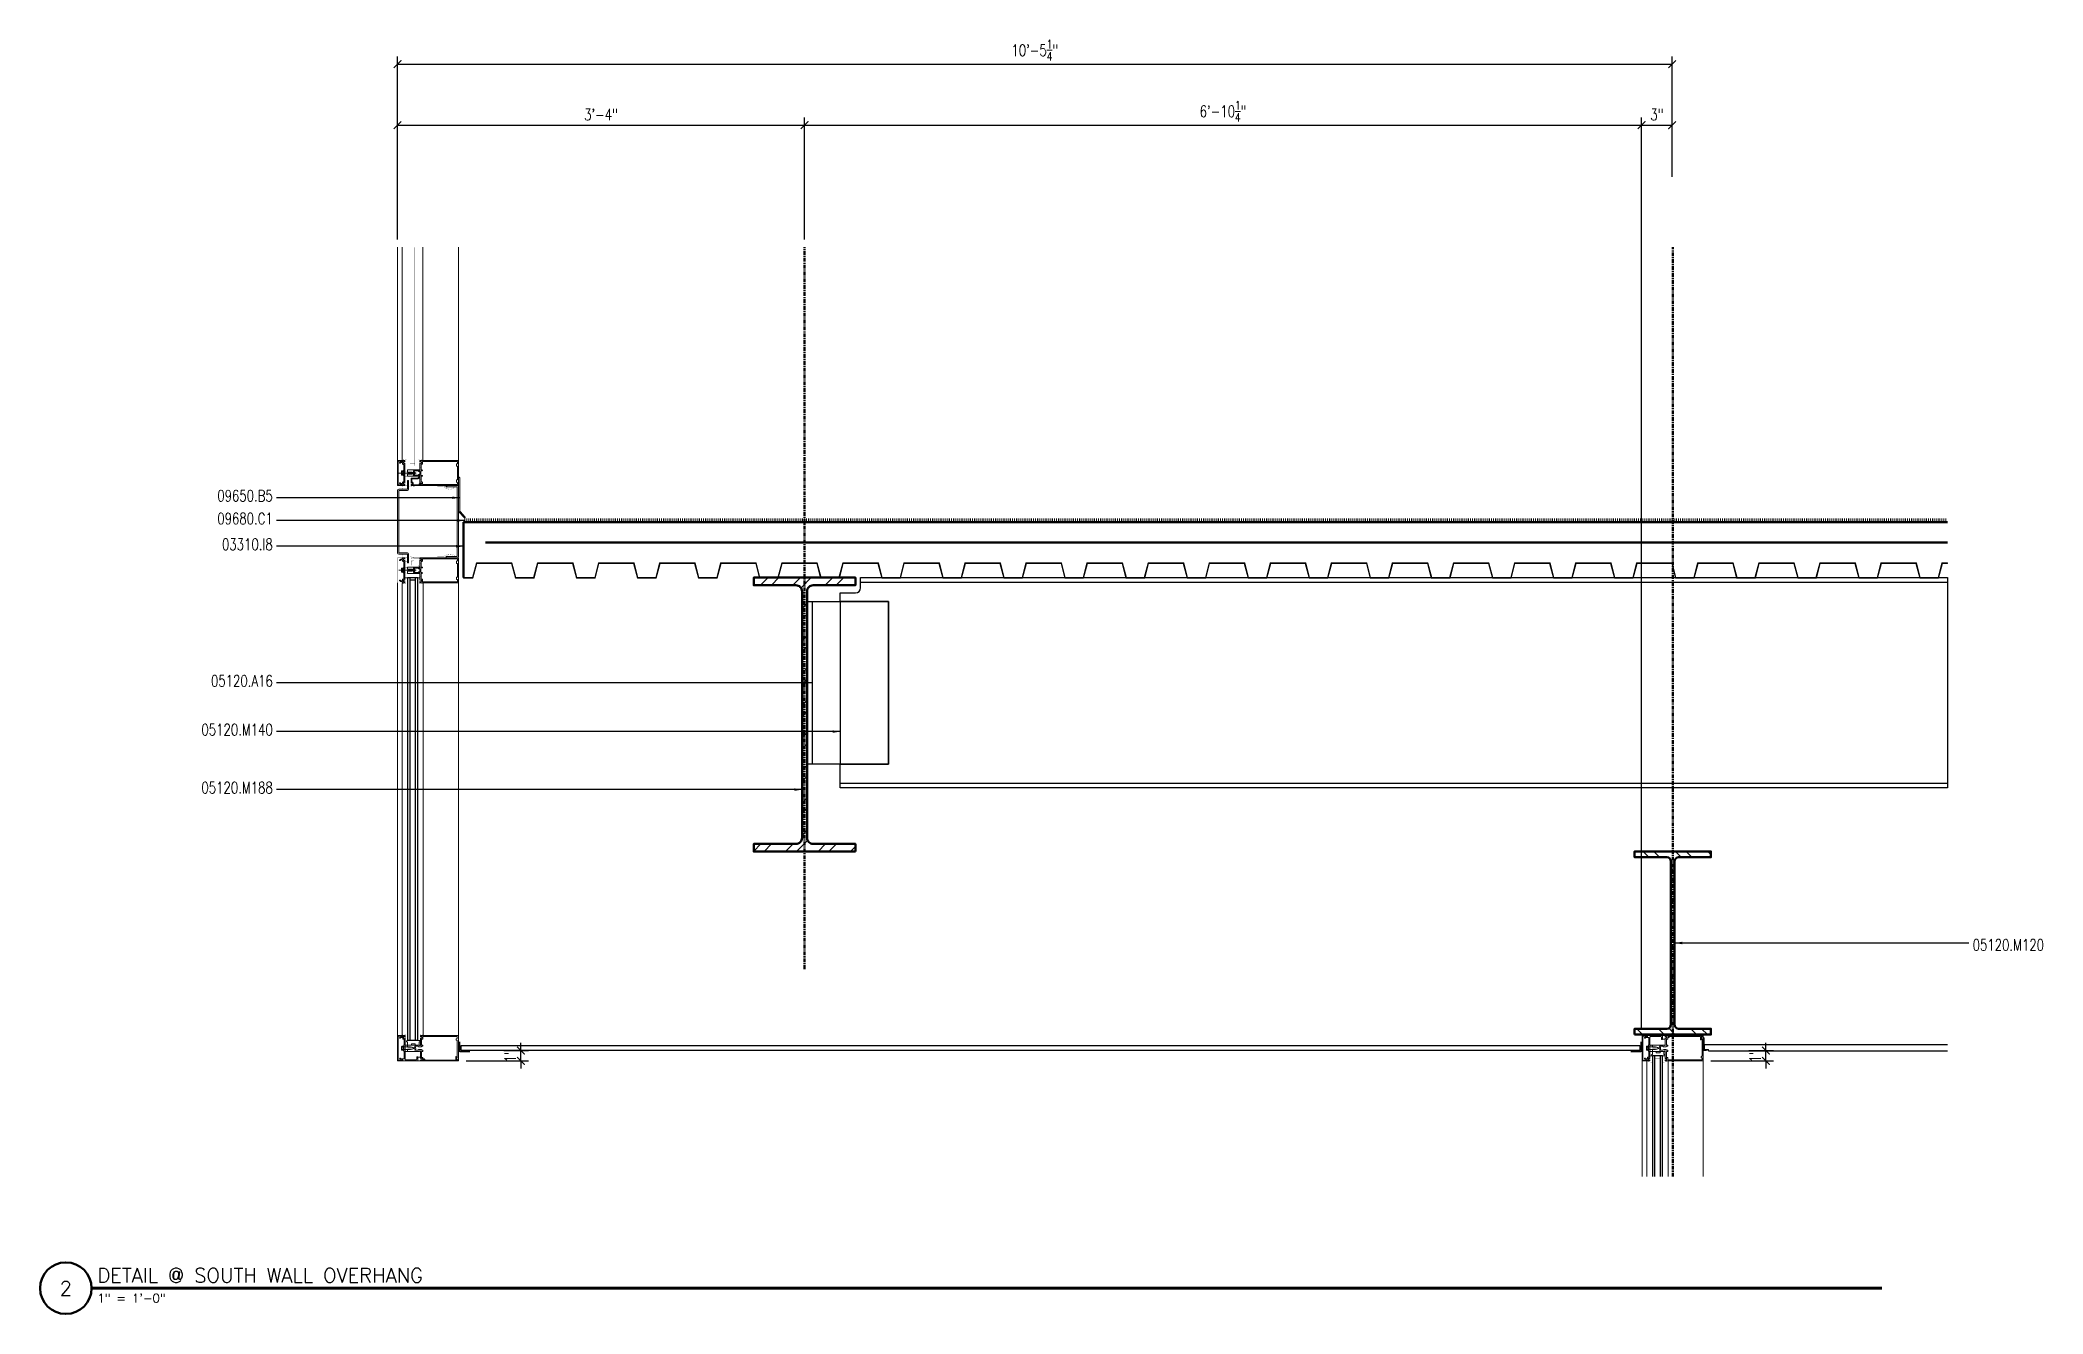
# Model space of a CAD drawing. Header units: inches. Extents: x 4066 to 5785, y 40 to 930.
# Drawn here: x 5104.8 to 5301.6, y 339.8 to 465 of the extents above; entities that cross this region are included whole.
import ezdxf
from ezdxf.enums import TextEntityAlignment as Align

# ---------------------------------------------------------------- set-up
doc = ezdxf.new("R2010")
doc.units = ezdxf.units.IN
doc.header["$LTSCALE"] = 0.5
doc.header["$MEASUREMENT"] = 0
doc.linetypes.add('CENTER2', pattern=[1.125, 0.75, -0.125, 0.125, -0.125])
doc.layers.get('0').update_dxf_attribs({"lineweight": 18})
doc.layers.get('Defpoints').update_dxf_attribs({"color": 140, "lineweight": 18})
for name, color, linetype, lineweight in [('A-Anno-Dims', 211, 'Continuous', 18), ('A-Anno-Note', 231, 'Continuous', 25), ('A-Detl-Fine', 90, 'Continuous', 18), ('A-Detl-Medm', 31, 'Continuous', 25), ('A-Detl-Patt', 190, 'Continuous', 18), ('A-Detl-Thin', 150, 'Continuous', 18), ('A-Detl-Wide', 213, 'Continuous', 50), ('G-Anno-Ttlb', 213, 'Continuous', 50)]:
    doc.layers.add(name, color=color, linetype=linetype, lineweight=lineweight)
doc.styles.add('Arch-Dim', font='romans.shx', dxfattribs={"width": 0.75})
doc.styles.add('RomanS', font='romans.shx')
doc.dimstyles.new('Aec-Arch-I-96', dxfattribs={"dimscale": 96, "dimtxt": 0.09375, "dimasz": 0.0625, "dimexe": 0.0625, "dimexo": 0.0625, "dimgap": 0.03125, "dimtad": 1, "dimdec": 4, "dimzin": 3, "dimdsep": 46, "dimlunit": 4, "dimtxsty": 'Arch-Dim', "dimblk": 'ARCHTICK', "dimcen": 0.09375, "dimazin": 2, "dimtfac": 0.75, "dimtdec": 4, "dimtix": 1, "dimtmove": 2, "dimatfit": 2, "dimfxl": 1, "dimtolj": 1, "dimtzin": 0, "dimarcsym": 0})

msp = doc.modelspace()

# ---------------------------------------------------------------- texts
at = {"layer": 'A-Anno-Note', "char_height": 1.125, "style": 'Arch-Dim'}
for s, insert, attachment_point in [('09650.B5', (5127.66675, 419.63199), 9), ('09680.C1', (5127.6668, 417.40023), 9), ('03310.I8', (5127.66683, 414.85821), 9), ('05120.A16', (5127.66708, 401.4448), 9), ('05120.M140', (5127.66716, 396.6451), 9), ('05120.M188', (5127.66727, 390.94491), 9), ('05120.M120', (5294.69006, 376.62003), 1)]:
    msp.add_mtext(s, dxfattribs=dict(at, insert=insert, attachment_point=attachment_point))

# ---------------------------------------------------------------- blocks, each defined once
blk = doc.blocks.new('*U61')
at = {"layer": 'A-Detl-Patt'}
h = blk.add_hatch(dxfattribs=at)
h.set_pattern_fill('ANSI32', color=256, scale=6, style=0)
h.set_pattern_definition([(45, (0, -8.995), (-1.591, 1.591), []), (45, (1.0607, -8.995), (-1.591, 1.591), [])])
edge = h.paths.add_edge_path()
edge.add_line((3.7475, -17.99), (3.7475, -17.42))
edge.add_line((3.7475, -17.42), (0.5775, -17.42))
edge.add_arc((0.5775, -17.02), 0.4, 180, 270, ccw=False)
edge.add_line((0.1775, -17.02), (0.1775, -0.97))
edge.add_arc((0.5775, -0.97), 0.4, 90, 180, ccw=False)
edge.add_line((0.5775, -0.57), (3.7475, -0.57))
edge.add_line((3.7475, -0.57), (3.7475, 0))
edge.add_line((3.7475, 0), (-3.7475, 0))
edge.add_line((-3.7475, 0), (-3.7475, -0.57))
edge.add_line((-3.7475, -0.57), (-0.5775, -0.57))
edge.add_arc((-0.5775, -0.97), 0.4, 0, 90, ccw=False)
edge.add_line((-0.1775, -0.97), (-0.1775, -17.02))
edge.add_arc((-0.5775, -17.02), 0.4, -90, 0, ccw=False)
edge.add_line((-0.5775, -17.42), (-3.7475, -17.42))
edge.add_line((-3.7475, -17.42), (-3.7475, -17.99))
edge.add_line((-3.7475, -17.99), (3.7475, -17.99))
at = {"color": 0, "linetype": 'ByBlock'}
blk.add_lwpolyline([(3.7475, -17.99), (3.7475, -17.42), (0.5775, -17.42, -0.41421356), (0.1775, -17.02), (0.1775, -0.97, -0.41421356), (0.5775, -0.57), (3.7475, -0.57), (3.7475, 0), (-3.7475, 0), (-3.7475, -0.57), (-0.5775, -0.57, -0.41421356), (-0.1775, -0.97), (-0.1775, -17.02, -0.41421356), (-0.5775, -17.42), (-3.7475, -17.42), (-3.7475, -17.99)], format="xyb", close=True, dxfattribs=at)
blk = doc.blocks.new('AecDtl_9650C2')
at = {"layer": 'A-Detl-Thin'}
blk.add_lwpolyline([(0.04, 0.59), (0.6, 0.02, 0.414214), (0.65, 0.02), (0.65, 0.02, 0.397145), (0.65, 0.07), (0.16, 0.62, -0.18372), (0.12, 0.7), (0.12, 3.88, 0.414214), (0, 4), (0, 0.68, 0.198912)], format="xyb", close=True, dxfattribs=at)
blk = doc.blocks.new('*U56')
at = {"layer": 'A-Detl-Patt'}
h = blk.add_hatch(dxfattribs=at)
h.set_pattern_fill('ANSI32', color=256, scale=6, style=0)
h.set_pattern_definition([(45, (0, -13.46), (-1.591, 1.591), []), (45, (1.0607, -13.46), (-1.591, 1.591), [])])
edge = h.paths.add_edge_path()
edge.add_line((4.995, -26.92), (4.995, -26.175))
edge.add_line((4.995, -26.175), (0.845, -26.175))
edge.add_arc((0.845, -25.575), 0.6, 180, 270, ccw=False)
edge.add_line((0.245, -25.575), (0.245, -1.345))
edge.add_arc((0.845, -1.345), 0.6, 90, 180, ccw=False)
edge.add_line((0.845, -0.745), (4.995, -0.745))
edge.add_line((4.995, -0.745), (4.995, 0))
edge.add_line((4.995, 0), (-4.995, 0))
edge.add_line((-4.995, 0), (-4.995, -0.745))
edge.add_line((-4.995, -0.745), (-0.845, -0.745))
edge.add_arc((-0.845, -1.345), 0.6, 0, 90, ccw=False)
edge.add_line((-0.245, -1.345), (-0.245, -25.575))
edge.add_arc((-0.845, -25.575), 0.6, -90, 0, ccw=False)
edge.add_line((-0.845, -26.175), (-4.995, -26.175))
edge.add_line((-4.995, -26.175), (-4.995, -26.92))
edge.add_line((-4.995, -26.92), (4.995, -26.92))
at = {"color": 0, "linetype": 'ByBlock'}
blk.add_lwpolyline([(4.995, -26.92), (4.995, -26.175), (0.845, -26.175, -0.4142136), (0.245, -25.575), (0.245, -1.345, -0.4142136), (0.845, -0.745), (4.995, -0.745), (4.995, 0), (-4.995, 0), (-4.995, -0.745), (-0.845, -0.745, -0.4142136), (-0.245, -1.345), (-0.245, -25.575, -0.4142136), (-0.845, -26.175), (-4.995, -26.175), (-4.995, -26.92)], format="xyb", close=True, dxfattribs=at)
blk = doc.blocks.new('*U68')
at = {"layer": 'A-Detl-Thin'}
blk.add_lwpolyline([(0, 0.06), (0, 0), (0.92, 0), (1.3, 1.44), (4.7, 1.44), (5.08, 0), (6.92, 0), (7.3, 1.44), (10.7, 1.44), (11.08, 0), (12.92, 0), (13.3, 1.44), (16.7, 1.44), (17.08, 0), (18.92, 0), (19.3, 1.44), (22.7, 1.44), (23.08, 0), (24.92, 0), (25.3, 1.44), (28.7, 1.44), (29.08, 0), (30.92, 0), (31.3, 1.44), (34.7, 1.44), (35.08, 0), (36.92, 0), (37.3, 1.44), (40.7, 1.44), (41.08, 0), (42.92, 0), (43.3, 1.44), (46.7, 1.44), (47.08, 0), (48.92, 0), (49.3, 1.44), (52.7, 1.44), (53.08, 0), (54.92, 0), (55.3, 1.44), (58.7, 1.44), (59.08, 0), (60.92, 0), (61.3, 1.44), (64.7, 1.44), (65.08, 0), (66.92, 0), (67.3, 1.44), (70.7, 1.44), (71.08, 0), (72.92, 0), (73.3, 1.44), (76.7, 1.44), (77.08, 0), (78.92, 0), (79.3, 1.44), (82.7, 1.44), (83.08, 0), (84.92, 0), (85.3, 1.44), (88.7, 1.44), (89.08, 0), (90.92, 0), (91.3, 1.44), (94.7, 1.44), (95.08, 0), (96.92, 0), (97.3, 1.44), (100.7, 1.44), (101.08, 0), (102.92, 0), (103.3, 1.44), (106.7, 1.44), (107.08, 0), (108.92, 0), (109.3, 1.44), (112.7, 1.44), (113.08, 0), (114.92, 0), (115.3, 1.44), (118.7, 1.44), (119.08, 0), (120.92, 0), (121.3, 1.44), (124.7, 1.44), (125.08, 0), (126.92, 0), (127.3, 1.44), (130.7, 1.44), (131.08, 0), (132.92, 0), (133.3, 1.44), (136.7, 1.44), (137.08, 0), (138.92, 0), (139.3, 1.44), (142.7, 1.44), (143.08, 0), (144.92, 0), (145.3, 1.44), (145.81, 1.44), (145.81, 1.5), (145.25, 1.5), (144.88, 0.06), (143.12, 0.06), (142.75, 1.5), (139.25, 1.5), (138.88, 0.06), (137.12, 0.06), (136.75, 1.5), (133.25, 1.5), (132.88, 0.06), (131.12, 0.06), (130.75, 1.5), (127.25, 1.5), (126.88, 0.06), (125.12, 0.06), (124.75, 1.5), (121.25, 1.5), (120.88, 0.06), (119.12, 0.06), (118.75, 1.5), (115.25, 1.5), (114.88, 0.06), (113.12, 0.06), (112.75, 1.5), (109.25, 1.5), (108.88, 0.06), (107.12, 0.06), (106.75, 1.5), (103.25, 1.5), (102.88, 0.06), (101.12, 0.06), (100.75, 1.5), (97.25, 1.5), (96.88, 0.06), (95.12, 0.06), (94.75, 1.5), (91.25, 1.5), (90.88, 0.06), (89.12, 0.06), (88.75, 1.5), (85.25, 1.5), (84.88, 0.06), (83.12, 0.06), (82.75, 1.5), (79.25, 1.5), (78.88, 0.06), (77.12, 0.06), (76.75, 1.5), (73.25, 1.5), (72.88, 0.06), (71.12, 0.06), (70.75, 1.5), (67.25, 1.5), (66.88, 0.06), (65.12, 0.06), (64.75, 1.5), (61.25, 1.5), (60.88, 0.06), (59.12, 0.06), (58.75, 1.5), (55.25, 1.5), (54.88, 0.06), (53.12, 0.06), (52.75, 1.5), (49.25, 1.5), (48.88, 0.06), (47.12, 0.06), (46.75, 1.5), (43.25, 1.5), (42.88, 0.06), (41.12, 0.06), (40.75, 1.5), (37.25, 1.5), (36.88, 0.06), (35.12, 0.06), (34.75, 1.5), (31.25, 1.5), (30.88, 0.06), (29.12, 0.06), (28.75, 1.5), (25.25, 1.5), (24.88, 0.06), (23.12, 0.06), (22.75, 1.5), (19.25, 1.5), (18.88, 0.06), (17.12, 0.06), (16.75, 1.5), (13.25, 1.5), (12.88, 0.06), (11.12, 0.06), (10.75, 1.5), (7.25, 1.5), (6.88, 0.06), (5.12, 0.06), (4.75, 1.5), (1.25, 1.5), (0.88, 0.06), (0, 0.06)], close=True, dxfattribs=at)
at = {"layer": 'A-Detl-Wide'}
blk.add_lwpolyline([(0, 0.06), (0, 5.5), (145.81, 5.5)], dxfattribs=at)
blk = doc.blocks.new('_ArchTick')
at = {"color": 0, "linetype": 'ByBlock', "const_width": 0.15}
blk.add_lwpolyline([(-0.5, -0.5), (0.5, 0.5)], dxfattribs=at)
blk = doc.blocks.new('*D143')
at = {"layer": 'A-Anno-Dims', "color": 0, "lineweight": -2, "transparency": 16777216}
for p, q in [((5152.04, 365.67), (5152.04, 366.42)), ((5146.65, 364.65), (5152.79, 364.65)), ((5150.36, 365.67), (5152.79, 365.67)), ((5152.04, 364.65), (5152.04, 365.67)), ((5152.04, 364.65), (5152.04, 363.9))]:
    blk.add_line(p, q, dxfattribs=at)
at = {"layer": 'Defpoints', "color": 0, "transparency": 16777216}
for p in [(5145.9, 364.65), (5149.61, 365.67), (5152.04, 365.67)]:
    blk.add_point(p, dxfattribs=at)
at = {"layer": 'A-Anno-Dims', "color": 0, "lineweight": -2, "transparency": 16777216, "xscale": 0.75, "yscale": 0.75, "zscale": 0.75}
for p, rotation in [((5152.04, 365.67), 270), ((5152.04, 364.65), 90)]:
    blk.add_blockref('_ArchTick', p, dxfattribs=dict(at, rotation=rotation))
at = {"layer": 'A-Anno-Dims', "color": 0, "transparency": 16777216, "insert": (5151, 365.16), "char_height": 1.125, "attachment_point": 5, "rotation": 90, "style": 'Arch-Dim'}
blk.add_mtext('\\A1;1"', dxfattribs=at)
blk = doc.blocks.new('*D144')
at = {"layer": 'A-Anno-Dims', "color": 0, "lineweight": -2, "transparency": 16777216}
for p, q in [((5274.37, 365.67), (5274.37, 366.42)), ((5268.98, 364.65), (5275.12, 364.65)), ((5272.69, 365.67), (5275.12, 365.67)), ((5274.37, 364.65), (5274.37, 365.67)), ((5274.37, 364.65), (5274.37, 363.9))]:
    blk.add_line(p, q, dxfattribs=at)
at = {"layer": 'Defpoints', "color": 0, "transparency": 16777216}
for p in [(5268.23, 364.65), (5271.94, 365.67), (5274.37, 365.67)]:
    blk.add_point(p, dxfattribs=at)
at = {"layer": 'A-Anno-Dims', "color": 0, "lineweight": -2, "transparency": 16777216, "xscale": 0.75, "yscale": 0.75, "zscale": 0.75}
for p, rotation in [((5274.37, 365.67), 270), ((5274.37, 364.65), 90)]:
    blk.add_blockref('_ArchTick', p, dxfattribs=dict(at, rotation=rotation))
at = {"layer": 'A-Anno-Dims', "color": 0, "transparency": 16777216, "insert": (5273.32, 365.16), "char_height": 1.125, "attachment_point": 5, "rotation": 90, "style": 'Arch-Dim'}
blk.add_mtext('\\A1;1"', dxfattribs=at)
blk = doc.blocks.new('*D145')
at = {"layer": 'A-Anno-Dims', "color": 0, "lineweight": -2, "transparency": 16777216}
for p, q in [((5139.92, 445.37), (5139.92, 457.37)), ((5139.92, 456.62), (5179.92, 456.62)), ((5179.92, 445.37), (5179.92, 457.37))]:
    blk.add_line(p, q, dxfattribs=at)
at = {"layer": 'Defpoints', "color": 0, "transparency": 16777216}
for p in [(5179.92, 456.62), (5139.92, 444.62), (5179.92, 444.62)]:
    blk.add_point(p, dxfattribs=at)
at = {"layer": 'A-Anno-Dims', "color": 0, "lineweight": -2, "transparency": 16777216, "xscale": 0.75, "yscale": 0.75, "zscale": 0.75, "rotation": 180}
blk.add_blockref('_ArchTick', (5139.92, 456.62), dxfattribs=at)
at = {"layer": 'A-Anno-Dims', "color": 0, "lineweight": -2, "transparency": 16777216, "xscale": 0.75, "yscale": 0.75, "zscale": 0.75}
blk.add_blockref('_ArchTick', (5179.92, 456.62), dxfattribs=at)
at = {"layer": 'A-Anno-Dims', "color": 0, "transparency": 16777216, "insert": (5159.92, 457.66), "char_height": 1.125, "attachment_point": 5, "style": 'Arch-Dim'}
blk.add_mtext('\\A1;3\'-4"', dxfattribs=at)
blk = doc.blocks.new('*D146')
at = {"layer": 'A-Anno-Dims', "color": 0, "lineweight": -2, "transparency": 16777216}
for p, q in [((5179.92, 445.37), (5179.92, 457.37)), ((5179.92, 456.62), (5262.16, 456.62)), ((5262.16, 367.9), (5262.16, 457.37))]:
    blk.add_line(p, q, dxfattribs=at)
at = {"layer": 'Defpoints', "color": 0, "transparency": 16777216}
for p in [(5262.16, 456.62), (5179.92, 444.62), (5262.16, 367.15)]:
    blk.add_point(p, dxfattribs=at)
at = {"layer": 'A-Anno-Dims', "color": 0, "lineweight": -2, "transparency": 16777216, "xscale": 0.75, "yscale": 0.75, "zscale": 0.75, "rotation": 180}
blk.add_blockref('_ArchTick', (5179.92, 456.62), dxfattribs=at)
at = {"layer": 'A-Anno-Dims', "color": 0, "lineweight": -2, "transparency": 16777216, "xscale": 0.75, "yscale": 0.75, "zscale": 0.75}
blk.add_blockref('_ArchTick', (5262.16, 456.62), dxfattribs=at)
at = {"layer": 'A-Anno-Dims', "color": 0, "transparency": 16777216, "insert": (5221.04, 457.98), "char_height": 1.125, "attachment_point": 5, "style": 'Arch-Dim'}
blk.add_mtext('\\A1;6\'-10{\\H0.750000x;\\S1/4;}"', dxfattribs=at)
blk = doc.blocks.new('*D147')
at = {"layer": 'A-Anno-Dims', "color": 0, "lineweight": -2, "transparency": 16777216}
for p, q in [((5262.16, 367.9), (5262.16, 457.37)), ((5262.16, 456.62), (5265.16, 456.62)), ((5265.16, 451.55), (5265.16, 457.37))]:
    blk.add_line(p, q, dxfattribs=at)
at = {"layer": 'Defpoints', "color": 0, "transparency": 16777216}
for p in [(5265.16, 456.62), (5265.16, 450.8), (5262.16, 367.15)]:
    blk.add_point(p, dxfattribs=at)
at = {"layer": 'A-Anno-Dims', "color": 0, "lineweight": -2, "transparency": 16777216, "xscale": 0.75, "yscale": 0.75, "zscale": 0.75, "rotation": 180}
blk.add_blockref('_ArchTick', (5262.16, 456.62), dxfattribs=at)
at = {"layer": 'A-Anno-Dims', "color": 0, "lineweight": -2, "transparency": 16777216, "xscale": 0.75, "yscale": 0.75, "zscale": 0.75}
blk.add_blockref('_ArchTick', (5265.16, 456.62), dxfattribs=at)
at = {"layer": 'A-Anno-Dims', "color": 0, "transparency": 16777216, "insert": (5263.66, 457.66), "char_height": 1.125, "attachment_point": 5, "style": 'Arch-Dim'}
blk.add_mtext('\\A1;3"', dxfattribs=at)
blk = doc.blocks.new('*D148')
at = {"layer": 'A-Anno-Dims', "color": 0, "lineweight": -2, "transparency": 16777216}
for p, q in [((5139.92, 445.37), (5139.92, 463.37)), ((5139.92, 462.62), (5265.16, 462.62)), ((5265.16, 451.55), (5265.16, 463.37))]:
    blk.add_line(p, q, dxfattribs=at)
at = {"layer": 'Defpoints', "color": 0, "transparency": 16777216}
for p in [(5265.16, 462.62), (5265.16, 450.8), (5139.92, 444.62)]:
    blk.add_point(p, dxfattribs=at)
at = {"layer": 'A-Anno-Dims', "color": 0, "lineweight": -2, "transparency": 16777216, "xscale": 0.75, "yscale": 0.75, "zscale": 0.75, "rotation": 180}
blk.add_blockref('_ArchTick', (5139.92, 462.62), dxfattribs=at)
at = {"layer": 'A-Anno-Dims', "color": 0, "lineweight": -2, "transparency": 16777216, "xscale": 0.75, "yscale": 0.75, "zscale": 0.75}
blk.add_blockref('_ArchTick', (5265.16, 462.62), dxfattribs=at)
at = {"layer": 'A-Anno-Dims', "color": 0, "transparency": 16777216, "insert": (5202.54, 463.98), "char_height": 1.125, "attachment_point": 5, "style": 'Arch-Dim'}
blk.add_mtext('\\A1;10\'-5{\\H0.750000x;\\S1/4;}"', dxfattribs=at)
blk = doc.blocks.new('Anno_Title_A1')
at = {"color": 0, "linetype": 'ByBlock', "lineweight": -2}
blk.add_circle((0, 0), 2.25, dxfattribs=at)
blk.add_circle((0, 0), 2.25, dxfattribs=at)
at = {"color": 0, "linetype": 'ByBlock', "lineweight": -2, "style": 'RomanS'}
blk.add_attdef('NUMBER', text='', height=1.25, dxfattribs=at).set_placement((0, 0), align=Align.MIDDLE)
blk = doc.blocks.new('Anno_Title_T1')
at = {"color": 0, "linetype": 'ByBlock', "lineweight": -2, "style": 'RomanS'}
blk.add_attdef('TITLE', (2.75, 0.5), '', height=1.25, dxfattribs=at)
blk.add_attdef('SCALE', text='', height=0.75, dxfattribs=at).set_placement((2.75, -0.5), align=Align.TOP_LEFT)

# ---------------------------------------------------------------- dimensions: what is measured, and where the dimension line sits
at = {"layer": 'A-Anno-Dims'}
for base, p1, p2, picture, middle in [((5265.1626, 462.61564), (5139.91632, 444.61564), (5265.1626, 450.79885), '*D148', (5202.53946, 463.97501)), ((5262.16211, 456.61564), (5179.91674, 444.61564), (5262.16211, 367.15007), '*D146', (5221.03942, 457.97501)), ((5179.91674, 456.61564), (5139.91632, 444.61564), (5179.91674, 444.61564), '*D145', (5159.91653, 457.66028)), ((5265.1626, 456.61564), (5262.16211, 367.15007), (5265.1626, 450.79885), '*D147', (5263.66235, 457.66028))]:
    dim = msp.add_linear_dim(base=base, p1=p1, p2=p2, dimstyle='Aec-Arch-I-96', override={"dimscale": 12}, dxfattribs=at)
    dim.commit()
    dim.dimension.update_dxf_attribs({"geometry": picture, "text_midpoint": middle})
for base, p1, p2, picture, middle in [((5152.03974, 365.66562), (5145.89777, 364.65008), (5149.60985, 365.66562), '*D143', (5150.9951, 365.15785)), ((5274.36758, 365.66562), (5268.22561, 364.65008), (5271.93769, 365.66562), '*D144', (5273.32294, 365.15785))]:
    dim = msp.add_linear_dim(base=base, p1=p1, p2=p2, angle=90, dimstyle='Aec-Arch-I-96', override={"dimscale": 12}, dxfattribs=at)
    dim.commit()
    dim.dimension.update_dxf_attribs({"geometry": picture, "text_midpoint": middle})

# ---------------------------------------------------------------- hatches: boundary and pattern name
at = {"layer": 'A-Detl-Thin'}
h = msp.add_hatch(dxfattribs=at)
h.set_pattern_fill('LINE', color=256, scale=1.5, angle=90, style=0)
h.set_pattern_definition([(90, (5311.91664, 417.59097), (0.1875, 1e-17), [])])
h.paths.add_polyline_path([(5146.41751, 417.96597), (5146.41751, 417.59097), (5292.22557, 417.59097), (5292.22557, 417.96597)], flags=0)

# ---------------------------------------------------------------- linework, layer by layer
at = {"layer": 'A-Detl-Fine'}
for p, q in [((5140.36646, 423.70978), (5140.36608, 444.61564)), ((5142.3986, 423.70978), (5142.39823, 444.61564)), ((5140.36646, 423.70978), (5140.36646, 423.64898)), ((5142.3986, 423.70978), (5142.3986, 423.65077)), ((5140.05512, 422.42923), (5141.74893, 422.42923)), ((5140.30623, 422.58822), (5140.30623, 422.28384)), ((5140.31852, 422.62263), (5140.33723, 422.62263)), ((5140.31852, 422.24944), (5140.33723, 422.24944)), ((5140.33723, 422.62263), (5140.33723, 422.24944)), ((5140.34115, 422.63895), (5140.48083, 422.63895)), ((5140.34115, 422.53749), (5140.48083, 422.53749)), ((5140.34115, 422.33457), (5140.48083, 422.33457)), ((5140.34115, 422.23312), (5140.48083, 422.23312)), ((5140.48083, 422.68604), (5140.52083, 422.68604)), ((5140.48083, 422.68604), (5140.48083, 422.18604)), ((5140.48083, 422.18604), (5140.52083, 422.18604)), ((5140.52083, 422.68604), (5140.52083, 422.18604)), ((5141.54354, 421.1487), (5141.54354, 421.20733)), ((5140.05512, 412.87229), (5141.74893, 412.87229)), ((5140.30623, 413.03128), (5140.30623, 412.72691)), ((5140.31852, 413.06569), (5140.33723, 413.06569)), ((5140.31852, 412.6925), (5140.33723, 412.6925)), ((5140.33723, 413.06569), (5140.33723, 412.6925)), ((5140.34115, 413.08201), (5140.48083, 413.08201)), ((5140.34115, 412.98056), (5140.48083, 412.98056)), ((5140.34115, 412.77764), (5140.48083, 412.77764)), ((5140.34115, 412.67618), (5140.48083, 412.67618)), ((5140.37603, 367.15031), (5140.37694, 411.59027)), ((5140.48083, 413.1291), (5140.48083, 412.6291)), ((5140.48083, 413.1291), (5140.52083, 413.1291)), ((5140.48083, 412.6291), (5140.52083, 412.6291)), ((5140.52083, 413.1291), (5140.52083, 412.6291)), ((5140.64985, 412.11946), (5140.89416, 412.11946)), ((5142.11521, 412.11946), (5141.91669, 412.11946)), ((5142.45554, 367.20887), (5142.45645, 411.59176)), ((5140.32618, 365.7479), (5140.32618, 366.05228)), ((5140.33848, 366.08668), (5140.35718, 366.08668)), ((5140.35718, 365.71349), (5140.35718, 366.08668)), ((5140.36111, 366.103), (5140.50079, 366.103)), ((5140.50079, 365.65008), (5140.50079, 366.15008)), ((5140.50079, 366.15008), (5140.54079, 366.15008)), ((5140.54079, 365.65008), (5140.54079, 366.15008)), ((5140.91579, 366.21308), (5140.66579, 366.21308)), ((5140.85329, 366.65008), (5142.10329, 366.65008)), ((5140.91579, 366.52508), (5140.85329, 366.52508)), ((5140.91579, 366.21308), (5140.91579, 366.52508)), ((5141.29079, 366.21308), (5140.91579, 366.21308)), ((5141.66579, 366.33808), (5141.29079, 366.33808)), ((5141.29079, 366.33808), (5141.29079, 366.21308)), ((5141.66579, 366.21308), (5141.66579, 366.33808)), ((5142.04079, 366.21308), (5141.66579, 366.21308)), ((5142.10329, 366.52508), (5142.04079, 366.52508)), ((5142.04079, 366.52508), (5142.04079, 366.21308)), ((5142.45554, 367.20887), (5142.45554, 367.14985)), ((5262.635, 366.05225), (5262.635, 365.74787)), ((5262.6473, 366.08666), (5262.666, 366.08666)), ((5262.666, 366.08666), (5262.666, 365.71347)), ((5262.66993, 366.10298), (5262.80961, 366.10298)), ((5262.80961, 366.15007), (5262.80961, 365.65007)), ((5262.80961, 366.15007), (5262.84961, 366.15007)), ((5262.84961, 366.15007), (5262.84961, 365.65007)), ((5262.97461, 366.21307), (5263.22461, 366.21307)), ((5264.22484, 367.14967), (5264.47484, 367.14967)), ((5264.47484, 366.78967), (5264.22484, 366.78967)), ((5140.33848, 365.71349), (5140.35718, 365.71349)), ((5140.36111, 366.00155), (5140.50079, 366.00155)), ((5140.36111, 365.79863), (5140.50079, 365.79863)), ((5140.36111, 365.69717), (5140.50079, 365.69717)), ((5140.50079, 365.65008), (5140.54079, 365.65008)), ((5140.54079, 366.02547), (5141.20579, 366.02547)), ((5140.54079, 365.7747), (5141.20579, 365.7747)), ((5140.66579, 365.58708), (5140.91579, 365.58708)), ((5141.20579, 366.02547), (5141.54079, 365.90008)), ((5141.54079, 365.90008), (5141.20579, 365.7747)), ((5142.16602, 365.01047), (5141.91602, 365.01047)), ((5141.91602, 364.65047), (5142.16602, 364.65047)), ((5262.6473, 365.71347), (5262.666, 365.71347)), ((5262.66993, 366.00152), (5262.80961, 366.00152)), ((5262.66993, 365.7986), (5262.80961, 365.7986)), ((5262.66993, 365.69715), (5262.80961, 365.69715)), ((5262.68485, 364.58951), (5262.68485, 364.65031)), ((5262.68574, 353.29375), (5262.68576, 364.58957)), ((5262.80961, 365.65007), (5262.84961, 365.65007)), ((5262.84961, 366.02545), (5263.51461, 366.02545)), ((5262.84961, 365.77468), (5263.51461, 365.77468)), ((5263.22461, 365.58707), (5262.97461, 365.58707)), ((5263.22461, 365.27507), (5263.16211, 365.27507)), ((5263.16211, 365.15007), (5264.41211, 365.15007)), ((5263.59961, 365.58707), (5263.22461, 365.58707)), ((5263.22461, 365.58707), (5263.22461, 365.27507)), ((5263.84961, 365.90007), (5263.51461, 366.02545)), ((5263.51461, 365.77468), (5263.84961, 365.90007)), ((5263.59961, 365.46207), (5263.59961, 365.58707)), ((5263.97461, 365.46207), (5263.59961, 365.46207)), ((5264.34961, 365.58707), (5263.97461, 365.58707)), ((5263.97461, 365.58707), (5263.97461, 365.46207)), ((5264.34961, 365.27507), (5264.34961, 365.58707)), ((5264.41211, 365.27507), (5264.34961, 365.27507)), ((5264.76436, 364.59106), (5264.76436, 364.65007)), ((5264.76525, 353.29375), (5264.76527, 364.59106))]:
    msp.add_line(p, q, dxfattribs=at)
at = {"layer": 'A-Detl-Fine', "const_width": 0.01111}
for points in [[(5140.89416, 423.78456), (5140.36646, 423.70978)], [(5140.64985, 423.18207), (5140.89416, 423.18207)], [(5141.87089, 423.78456), (5142.3986, 423.70978)], [(5142.11521, 423.18207), (5141.87089, 423.18207)], [(5140.45307, 421.02877), (5140.45033, 421.09174), (5140.4421, 421.1541), (5140.42839, 421.21525)], [(5140.64938, 421.55989), (5140.89369, 421.55989)], [(5140.89369, 421.20808), (5140.64938, 421.20808)], [(5140.89392, 422.7351), (5140.64962, 422.7351)], [(5140.64962, 422.12336), (5140.89392, 422.12336)], [(5141.26015, 421.6764), (5141.01583, 421.6764)], [(5141.01583, 421.0739), (5141.54354, 421.1487)], [(5141.54354, 421.20733), (5141.43054, 421.20733)], [(5144.78716, 421.20771), (5143.84024, 421.20771)], [(5143.84024, 421.20771), (5143.84024, 421.10998)], [(5144.47465, 421.14712), (5144.81747, 421.14712)], [(5144.47486, 421.14565), (5144.51961, 421.10032), (5144.56793, 421.05909), (5144.61947, 421.02211), (5144.67386, 420.98953), (5144.73075, 420.96153), (5144.78978, 420.93826), (5144.8506, 420.91988), (5144.91284, 420.90656), (5144.97616, 420.89844), (5145.04019, 420.8957)], [(5144.78716, 421.20771), (5144.80243, 421.20356), (5144.8133, 421.19269), (5144.81745, 421.17742)], [(5144.81747, 421.14712), (5144.81747, 421.17742)], [(5140.42839, 420.84229), (5140.4421, 420.90343), (5140.45033, 420.9658), (5140.45307, 421.02877)], [(5143.84024, 421.10998), (5144.42658, 421.10998)], [(5144.42667, 421.10815), (5144.47051, 421.06342), (5144.51768, 421.02219), (5144.56788, 420.98462), (5144.62079, 420.95088), (5144.67609, 420.92113), (5144.73345, 420.89551), (5144.79257, 420.87419), (5144.85312, 420.85734), (5144.91479, 420.8451), (5144.97725, 420.83764), (5145.04019, 420.83512)], [(5145.04019, 420.8957), (5145.1186, 420.89992), (5145.19615, 420.91227), (5145.27199, 420.93234), (5145.34526, 420.95969), (5145.4151, 420.9939)], [(5145.04019, 420.83512), (5145.11049, 420.83841), (5145.18057, 420.84804), (5145.2498, 420.86369), (5145.31757, 420.88501), (5145.38327, 420.91167), (5145.44627, 420.94334), (5145.50595, 420.97967)], [(5145.32579, 421.08639), (5145.32093, 421.08507), (5145.31748, 421.08162), (5145.31616, 421.07676)], [(5145.31616, 421.07676), (5145.31662, 421.07383), (5145.31794, 421.07121), (5145.31999, 421.06909)], [(5145.31997, 421.06907), (5145.41417, 420.9938)], [(5145.32832, 421.08606), (5145.32749, 421.08623), (5145.32664, 421.08635), (5145.32579, 421.08639)], [(5145.5933, 421.02029), (5145.32832, 421.08607)], [(5145.50576, 420.97959), (5145.57869, 420.96149)], [(5145.57873, 420.96147), (5145.58071, 420.96115), (5145.58281, 420.96094), (5145.58488, 420.96087)], [(5145.58488, 420.96087), (5145.60015, 420.96502), (5145.61103, 420.9759), (5145.61518, 420.99117)], [(5145.61518, 420.99117), (5145.61237, 421.0039), (5145.6047, 421.01411), (5145.59328, 421.02029)], [(5140.45307, 414.27275), (5140.45033, 414.33572), (5140.4421, 414.39808), (5140.42839, 414.45923)], [(5140.42839, 414.08627), (5140.4421, 414.14742), (5140.45033, 414.20978), (5140.45307, 414.27275)], [(5140.89369, 414.09343), (5140.64938, 414.09343)], [(5140.64938, 413.74164), (5140.89369, 413.74164)], [(5141.01583, 414.22762), (5141.54354, 414.15284)], [(5141.26015, 413.62514), (5141.01583, 413.62514)], [(5141.54354, 414.0942), (5141.43054, 414.0942)], [(5141.54354, 414.15284), (5141.54354, 414.0942)], [(5143.84024, 414.19154), (5144.42658, 414.19154)], [(5143.84024, 414.09382), (5143.84024, 414.19154)], [(5144.78716, 414.09382), (5143.84024, 414.09382)], [(5145.04019, 414.46642), (5144.97718, 414.46382), (5144.91453, 414.45615), (5144.8526, 414.44361), (5144.79176, 414.42637), (5144.73236, 414.40463), (5144.67478, 414.37858), (5144.61937, 414.3484), (5144.56649, 414.31428), (5144.51651, 414.27641), (5144.46978, 414.23498), (5144.42667, 414.19017)], [(5144.47465, 414.15441), (5144.81747, 414.15441)], [(5145.04019, 414.40583), (5144.97616, 414.40301), (5144.91284, 414.39467), (5144.8506, 414.38101), (5144.78978, 414.36222), (5144.73075, 414.33851), (5144.67386, 414.31006), (5144.61947, 414.27709), (5144.56793, 414.23977), (5144.51961, 414.19831), (5144.47486, 414.15291)], [(5144.78716, 414.09382), (5144.80243, 414.09797), (5144.8133, 414.10884), (5144.81745, 414.12411)], [(5144.81747, 414.15441), (5144.81747, 414.12411)], [(5145.50595, 414.32187), (5145.44627, 414.3582), (5145.38327, 414.38986), (5145.31757, 414.41652), (5145.2498, 414.43785), (5145.18057, 414.45349), (5145.11049, 414.46313), (5145.04019, 414.46642)], [(5145.4151, 414.30763), (5145.34612, 414.34184), (5145.27242, 414.3692), (5145.19572, 414.38926), (5145.11774, 414.40162), (5145.04019, 414.40583)], [(5145.31995, 414.23242), (5145.31792, 414.23031), (5145.31662, 414.22768), (5145.31616, 414.22475)], [(5145.31616, 414.22475), (5145.31748, 414.2199), (5145.32093, 414.21644), (5145.32579, 414.21512)], [(5145.31997, 414.23246), (5145.41417, 414.30773)], [(5145.32579, 414.21512), (5145.32664, 414.21517), (5145.32749, 414.21529), (5145.32832, 414.21546)], [(5145.5933, 414.28124), (5145.32832, 414.21546)], [(5145.50576, 414.32194), (5145.57869, 414.34003)], [(5145.58488, 414.34066), (5145.58281, 414.34059), (5145.58071, 414.34038), (5145.57873, 414.34006)], [(5145.61518, 414.31036), (5145.61103, 414.32564), (5145.60015, 414.33652), (5145.58488, 414.34066)], [(5145.59328, 414.28124), (5145.6047, 414.28742), (5145.61237, 414.29764), (5145.61518, 414.31036)], [(5140.37694, 411.59027), (5140.37694, 411.64891)], [(5140.37694, 411.64891), (5140.48993, 411.64891)], [(5140.90464, 411.51549), (5140.37694, 411.59027)], [(5140.64962, 413.17816), (5140.89392, 413.17816)], [(5140.89392, 412.56642), (5140.64962, 412.56642)], [(5141.91645, 411.51698), (5142.44415, 411.59176)], [(5142.44415, 411.6504), (5142.33116, 411.6504)], [(5142.44415, 411.59176), (5142.44415, 411.6504)], [(5140.90374, 367.28387), (5140.37603, 367.20909), (5140.37603, 367.1483)], [(5140.64894, 366.68139), (5140.89326, 366.68139)], [(5142.1143, 366.68139), (5141.86999, 366.68139)], [(5141.92784, 367.28365), (5142.45554, 367.20887)], [(5263.21256, 364.51473), (5262.68485, 364.58951)], [(5262.95776, 365.11876), (5263.20207, 365.11876)], [(5264.42312, 365.11876), (5264.17881, 365.11876)], [(5264.23666, 364.51628), (5264.76436, 364.59106)]]:
    msp.add_lwpolyline(points, dxfattribs=at)
at = {"layer": 'A-Detl-Fine', "linetype": 'Continuous', "const_width": 0.01111}
for points in [[(5140.89392, 422.67403), (5140.89392, 422.7351)], [(5140.89392, 422.12336), (5140.89392, 422.18444)]]:
    msp.add_lwpolyline(points, dxfattribs=at)
at = {"layer": 'A-Detl-Fine'}
for centre, radius, start, end in [((5140.36054, 422.58822), 0.05431, 110.9107, 249.0893), ((5140.36054, 422.28384), 0.05431, 110.9107, 249.0893), ((5140.47108, 422.43604), 0.16485, 142.0123, 217.9877), ((5140.36054, 413.03128), 0.05431, 110.9107, 249.0893), ((5140.36054, 412.72691), 0.05431, 110.9107, 249.0893), ((5140.47108, 412.8791), 0.16485, 142.0123, 217.9877), ((5140.38049, 366.05228), 0.05431, 110.9107, 249.0893), ((5140.85329, 366.58758), 0.0625, 90, 270), ((5142.10329, 366.58758), 0.0625, 270, 90), ((5262.68931, 366.05225), 0.05431, 110.9107, 249.0893), ((5140.49103, 365.90008), 0.16485, 142.0123, 217.9877), ((5140.38049, 365.7479), 0.05431, 110.9107, 249.0893), ((5262.79985, 365.90007), 0.16485, 142.0123, 217.9877), ((5262.68931, 365.74787), 0.05431, 110.9107, 249.0893), ((5263.16211, 365.21257), 0.0625, 90, 270), ((5264.41211, 365.21257), 0.0625, 270, 90)]:
    msp.add_arc(centre, radius, start, end, dxfattribs=at)
at = {"layer": 'A-Detl-Medm', "linetype": 'Continuous'}
for p, q in [((5140.91669, 412.13938), (5140.91579, 366.66147)), ((5141.91669, 412.13938), (5140.91669, 412.13938)), ((5141.16579, 366.66147), (5141.16669, 412.13938)), ((5141.66669, 411.89509), (5141.16669, 411.89509)), ((5141.66669, 412.13938), (5141.66579, 366.66147)), ((5141.91579, 366.66147), (5141.91669, 412.13938)), ((5141.91579, 366.66147), (5140.89301, 366.66147)), ((5264.22461, 365.13868), (5263.22461, 365.13868)), ((5263.22551, 365.13868), (5263.2255, 353.29375)), ((5263.4755, 353.29375), (5263.47551, 365.13868)), ((5263.97551, 365.13868), (5263.9755, 353.29375)), ((5264.2255, 353.29375), (5264.22551, 365.13868))]:
    msp.add_line(p, q, dxfattribs=at)
at = {"layer": 'A-Detl-Medm'}
for p, q in [((5185.41174, 411.70073), (5292.22557, 411.70073)), ((5180.66174, 409.82073), (5180.66174, 393.82073)), ((5183.41174, 409.82073), (5183.41174, 393.82073)), ((5183.41174, 391.94073), (5292.22557, 391.94073)), ((5268.35059, 365.77807), (5268.35059, 366.27507)), ((5268.35059, 366.27507), (5292.22556, 366.27507)), ((5268.35059, 365.77807), (5268.72559, 365.77807)), ((5268.72559, 365.65007), (5268.72559, 365.77807)), ((5268.72559, 365.65007), (5292.22556, 365.65007))]:
    msp.add_line(p, q, dxfattribs=at)
at = {"layer": 'A-Detl-Medm', "linetype": 'Continuous', "const_width": 0.01111}
for points in [[(5140.89411, 423.16215), (5140.89357, 444.61564)], [(5141.13843, 423.16215), (5141.13788, 444.61564)], [(5141.62649, 444.61564), (5141.62704, 423.16215)], [(5141.87077, 444.61564), (5141.87114, 423.16215)], [(5141.87114, 423.16215), (5140.89392, 423.16215)], [(5141.62684, 423.40645), (5141.13823, 423.40645)], [(5141.66579, 366.90577), (5141.17718, 366.90577)], [(5263.97461, 364.89438), (5263.47461, 364.89438)]]:
    msp.add_lwpolyline(points, dxfattribs=at)
at = {"layer": 'A-Detl-Medm'}
msp.add_lwpolyline([(5185.41174, 391.49073), (5183.41174, 391.49073), (5183.41174, 393.82073), (5188.16174, 393.82073), (5188.16174, 409.82073), (5183.41174, 409.82073), (5183.41174, 410.65073), (5184.91174, 410.65073, 0.414213562), (5185.41174, 411.15073), (5185.41174, 412.15073), (5292.22557, 412.15073), (5292.22557, 391.49073), (5185.41174, 391.49073)], format="xyb", close=True, dxfattribs=at)
for points in [[(5188.16174, 409.82073), (5188.16174, 393.82073), (5180.16174, 393.82073), (5180.16174, 409.82073)], [(5261.97461, 365.6656), (5146.16677, 365.66562), (5146.16677, 366.16562), (5261.97461, 366.1656)]]:
    msp.add_lwpolyline(points, close=True, dxfattribs=at)
for points in [[(5147.04177, 365.54062), (5146.04177, 365.54062), (5146.04177, 366.54062)], [(5262.09961, 366.5406), (5262.09961, 365.5406), (5261.09961, 365.5406)], [(5268.31934, 366.96257), (5268.28809, 366.93132), (5268.28809, 365.71257), (5268.53809, 365.71257)]]:
    msp.add_lwpolyline(points, dxfattribs=at)
at = {"layer": 'A-Detl-Thin'}
for p, q in [((5139.91669, 423.65077), (5139.91632, 444.61564)), ((5145.91701, 423.65077), (5145.9165, 444.61564)), ((5139.91669, 421.20771), (5139.91669, 423.65077)), ((5139.91669, 423.65077), (5140.35058, 423.65077)), ((5140.33105, 423.60189), (5139.97533, 423.60189)), ((5139.97533, 423.60189), (5139.97533, 421.25657)), ((5140.33105, 423.57258), (5140.33105, 423.60189)), ((5140.33107, 423.57258), (5140.33105, 423.57258)), ((5140.3364, 423.55287), (5140.33107, 423.57258)), ((5140.35041, 423.53887), (5140.3364, 423.55287)), ((5140.37012, 423.53353), (5140.35041, 423.53887)), ((5140.35058, 423.65077), (5140.35058, 423.65073)), ((5140.35058, 423.65073), (5140.38015, 423.64272)), ((5140.38983, 423.53886), (5140.37012, 423.53353)), ((5140.38015, 423.64272), (5140.40117, 423.6217)), ((5140.40384, 423.55287), (5140.38983, 423.53886)), ((5140.40117, 423.6217), (5140.4092, 423.59213)), ((5140.40918, 423.57258), (5140.40384, 423.55287)), ((5140.40922, 423.57258), (5140.40918, 423.57258)), ((5140.4092, 423.59213), (5140.40922, 423.59213)), ((5140.40922, 423.59213), (5140.40922, 423.57258)), ((5142.11543, 423.55109), (5142.11543, 423.63122)), ((5142.11543, 423.63122), (5142.11547, 423.63122)), ((5142.11547, 423.55109), (5142.11543, 423.55109)), ((5142.11543, 423.05466), (5142.11543, 423.39863)), ((5142.11543, 423.39863), (5142.11547, 423.39863)), ((5142.11547, 423.63122), (5142.11814, 423.64106)), ((5142.11991, 423.54055), (5142.11547, 423.55109)), ((5142.11547, 423.39863), (5142.11991, 423.40917)), ((5142.11814, 423.64106), (5142.12513, 423.64806)), ((5142.1299, 423.53643), (5142.11991, 423.54055)), ((5142.11991, 423.40917), (5142.1299, 423.41329)), ((5142.12513, 423.64806), (5142.13498, 423.65073)), ((5142.14048, 423.54078), (5142.1299, 423.53643)), ((5142.1299, 423.41329), (5142.14048, 423.40894)), ((5142.13498, 423.65073), (5142.13498, 423.65077)), ((5142.13498, 423.65077), (5145.91684, 423.65077)), ((5142.14054, 423.54077), (5142.14048, 423.54078)), ((5142.14048, 423.40894), (5142.14048, 423.40899)), ((5142.14048, 423.40899), (5142.15878, 423.39485)), ((5142.15883, 423.55488), (5142.14054, 423.54077)), ((5142.15878, 423.39485), (5142.17995, 423.38604)), ((5142.17999, 423.56367), (5142.15883, 423.55488)), ((5142.17995, 423.38604), (5142.20288, 423.38301)), ((5142.2029, 423.56669), (5142.17999, 423.56367)), ((5142.20288, 423.38301), (5142.2029, 423.38299)), ((5142.21317, 423.56671), (5142.2029, 423.56671)), ((5142.2029, 423.56671), (5142.2029, 423.56669)), ((5142.2029, 423.38299), (5142.21317, 423.38299)), ((5142.23782, 423.56004), (5142.21317, 423.56671)), ((5142.21317, 423.38301), (5142.23782, 423.38968)), ((5142.21317, 423.38299), (5142.21317, 423.38301)), ((5142.3402, 423.30384), (5142.23759, 423.30384)), ((5142.23759, 423.30384), (5142.23759, 422.7351)), ((5142.25535, 423.54251), (5142.23782, 423.56004)), ((5142.23782, 423.38968), (5142.25535, 423.40721)), ((5142.262, 423.51785), (5142.25535, 423.54251)), ((5142.25535, 423.40721), (5142.262, 423.43187)), ((5142.26202, 423.51785), (5142.262, 423.51785)), ((5142.262, 423.43187), (5142.26202, 423.43187)), ((5142.26202, 423.43187), (5142.26202, 423.51785)), ((5142.35005, 423.30654), (5142.3402, 423.30388)), ((5142.3402, 423.30388), (5142.3402, 423.30384)), ((5142.35705, 423.31354), (5142.35005, 423.30654)), ((5142.35973, 423.32338), (5142.35705, 423.31354)), ((5142.35975, 423.32338), (5142.35973, 423.32338)), ((5142.35977, 423.52373), (5142.35975, 423.52373)), ((5142.35975, 423.52373), (5142.35975, 423.32338)), ((5142.36376, 423.53851), (5142.35977, 423.52373)), ((5142.37427, 423.54902), (5142.36376, 423.53851)), ((5142.38906, 423.55301), (5142.37427, 423.54902)), ((5145.81912, 423.55303), (5142.38906, 423.55303)), ((5142.38906, 423.55303), (5142.38906, 423.55301)), ((5145.70184, 423.1084), (5145.70184, 423.33805)), ((5145.70184, 423.33805), (5145.76048, 423.33805)), ((5145.76048, 423.33806), (5145.79006, 423.34607)), ((5145.76048, 423.33805), (5145.76048, 423.33806)), ((5145.79006, 423.34607), (5145.81109, 423.3671)), ((5145.81109, 423.3671), (5145.81908, 423.39669)), ((5145.81908, 423.39669), (5145.81912, 423.39669)), ((5145.81912, 423.39669), (5145.81912, 423.55303)), ((5145.91684, 423.65077), (5145.91684, 421.20771)), ((5140.35058, 421.20771), (5139.91669, 421.20771)), ((5139.97533, 421.25657), (5140.33105, 421.25657)), ((5140.33105, 421.25657), (5140.33105, 421.28589)), ((5140.33105, 421.28589), (5140.33107, 421.28589)), ((5140.33107, 421.28589), (5140.33641, 421.30561)), ((5140.33641, 421.30561), (5140.35042, 421.31962)), ((5140.35042, 421.31962), (5140.37012, 421.32495)), ((5140.38015, 421.21576), (5140.35058, 421.20775)), ((5140.35058, 421.20775), (5140.35058, 421.20771)), ((5140.37012, 421.32495), (5140.38983, 421.31961)), ((5140.40117, 421.23678), (5140.38015, 421.21576)), ((5140.38983, 421.31961), (5140.40384, 421.3056)), ((5140.40918, 421.26635), (5140.40117, 421.23678)), ((5140.40384, 421.3056), (5140.40918, 421.28589)), ((5140.40918, 421.28589), (5140.40922, 421.28589)), ((5140.40922, 421.26635), (5140.40918, 421.26635)), ((5140.40922, 421.28589), (5140.40922, 421.26635)), ((5140.87925, 422.68136), (5140.89392, 422.69601)), ((5140.89392, 422.6667), (5140.87925, 422.68136)), ((5140.87925, 422.5807), (5140.89392, 422.59536)), ((5140.89392, 422.56605), (5140.87925, 422.5807)), ((5140.87925, 422.27776), (5140.89392, 422.29242)), ((5140.89392, 422.2631), (5140.87925, 422.27776)), ((5140.87925, 422.17711), (5140.89392, 422.19178)), ((5140.89392, 422.16245), (5140.87925, 422.17711)), ((5140.89392, 422.69601), (5140.89392, 422.7351)), ((5140.89392, 422.7351), (5142.0314, 422.7351)), ((5140.89392, 422.59536), (5140.89392, 422.6667)), ((5140.89392, 422.52696), (5140.89392, 422.56605)), ((5141.31413, 422.52696), (5140.89392, 422.52696)), ((5140.89392, 422.29242), (5140.89392, 422.33152)), ((5140.89392, 422.33152), (5141.31413, 422.33152)), ((5140.89392, 422.19178), (5140.89392, 422.2631)), ((5140.89392, 422.12336), (5140.89392, 422.16245)), ((5142.0314, 422.12336), (5140.89392, 422.12336)), ((5141.26041, 421.8742), (5141.26037, 421.87418)), ((5141.26037, 421.87418), (5141.26037, 421.45983)), ((5141.26037, 421.45983), (5141.26041, 421.45983)), ((5141.26041, 421.30738), (5141.26037, 421.30738)), ((5141.26037, 421.30738), (5141.26037, 421.22725)), ((5141.26037, 421.22725), (5141.26041, 421.22725)), ((5141.2684, 421.90378), (5141.26041, 421.8742)), ((5141.26041, 421.45983), (5141.26484, 421.44928)), ((5141.26484, 421.31792), (5141.26041, 421.30738)), ((5141.26041, 421.22725), (5141.26306, 421.21741)), ((5141.26306, 421.21741), (5141.27007, 421.2104)), ((5141.26484, 421.44928), (5141.27484, 421.44516)), ((5141.27484, 421.32204), (5141.26484, 421.31792)), ((5141.28943, 421.9248), (5141.2684, 421.90378)), ((5141.27007, 421.2104), (5141.27992, 421.20775)), ((5141.27484, 421.44516), (5141.28541, 421.44952)), ((5141.28541, 421.31769), (5141.27484, 421.32204)), ((5141.27992, 421.20775), (5141.27992, 421.20771)), ((5141.27992, 421.20771), (5142.09591, 421.20771)), ((5141.28541, 421.44952), (5141.28545, 421.4495)), ((5141.30373, 421.30363), (5141.28541, 421.31775)), ((5141.28541, 421.31775), (5141.28541, 421.31769)), ((5141.28545, 421.4495), (5141.30377, 421.46361)), ((5141.31901, 421.93278), (5141.28943, 421.9248)), ((5141.32489, 421.29482), (5141.30373, 421.30363)), ((5141.30377, 421.46361), (5141.32493, 421.47241)), ((5141.52726, 422.46983), (5141.31413, 422.52696)), ((5141.31413, 422.33152), (5141.52726, 422.38862)), ((5141.92684, 421.9328), (5141.31901, 421.9328)), ((5141.31901, 421.9328), (5141.31901, 421.93278)), ((5141.31901, 421.5341), (5141.31901, 421.87418)), ((5141.31901, 421.87418), (5141.92684, 421.87418)), ((5141.3581, 421.5341), (5141.31901, 421.5341)), ((5141.34781, 421.29177), (5141.32489, 421.29482)), ((5141.32493, 421.47241), (5141.34783, 421.47544)), ((5141.34783, 421.29175), (5141.34781, 421.29177)), ((5141.34783, 421.47544), (5141.34783, 421.47546)), ((5141.34783, 421.47546), (5141.3581, 421.47546)), ((5141.3581, 421.29175), (5141.34783, 421.29175)), ((5141.3581, 421.53408), (5141.3581, 421.5341)), ((5141.41235, 421.51943), (5141.3581, 421.53408)), ((5141.3581, 421.47546), (5141.3581, 421.47544)), ((5141.3581, 421.47544), (5141.38274, 421.46877)), ((5141.38274, 421.29844), (5141.3581, 421.29177)), ((5141.3581, 421.29177), (5141.3581, 421.29175)), ((5141.38274, 421.46877), (5141.40026, 421.45125)), ((5141.40026, 421.31596), (5141.38274, 421.29844)), ((5141.40026, 421.45125), (5141.40694, 421.4266)), ((5141.40694, 421.3406), (5141.40026, 421.31596)), ((5141.40694, 421.4266), (5141.40696, 421.4266)), ((5141.40696, 421.3406), (5141.40694, 421.3406)), ((5141.40696, 421.4266), (5141.40696, 421.3406)), ((5141.45092, 421.48086), (5141.41235, 421.51943)), ((5141.46557, 421.4266), (5141.45092, 421.48086)), ((5141.46559, 421.4266), (5141.46557, 421.4266)), ((5141.46559, 421.26635), (5141.46559, 421.4266)), ((5142.05681, 421.26635), (5141.46559, 421.26635)), ((5141.47431, 422.59864), (5141.47771, 422.62439)), ((5141.49466, 422.57976), (5141.47431, 422.59864)), ((5141.47432, 422.25982), (5141.49468, 422.2787)), ((5141.47771, 422.23408), (5141.47432, 422.25982)), ((5141.47771, 422.62439), (5141.50225, 422.63735)), ((5141.50225, 422.2211), (5141.47771, 422.23408)), ((5141.49468, 422.57974), (5141.49466, 422.57976)), ((5141.55257, 422.56423), (5141.49468, 422.57974)), ((5141.49468, 422.27872), (5141.55257, 422.29424)), ((5141.49468, 422.2787), (5141.49468, 422.27872)), ((5141.50225, 422.63735), (5141.50225, 422.63739)), ((5141.50225, 422.63739), (5141.9552, 422.63739)), ((5141.50225, 422.22109), (5141.50225, 422.2211)), ((5141.9552, 422.22109), (5141.50225, 422.22109)), ((5141.52726, 422.46982), (5141.52726, 422.46983)), ((5141.55496, 422.44631), (5141.52726, 422.46982)), ((5141.52726, 422.38864), (5141.55496, 422.41215)), ((5141.52726, 422.38862), (5141.52726, 422.38864)), ((5141.55255, 422.56422), (5141.55257, 422.56423)), ((5141.6033, 422.53958), (5141.55255, 422.56422)), ((5141.55255, 422.29424), (5141.6033, 422.31888)), ((5141.55257, 422.29424), (5141.55255, 422.29424)), ((5141.55496, 422.41215), (5141.55496, 422.44631)), ((5141.63713, 422.50101), (5141.6033, 422.53958)), ((5141.6033, 422.31888), (5141.63713, 422.35745)), ((5141.65405, 422.45408), (5141.63713, 422.50101)), ((5141.63713, 422.35745), (5141.65405, 422.40437)), ((5141.65405, 422.40437), (5141.65405, 422.45408)), ((5142.049, 422.05496), (5141.92684, 421.9328)), ((5141.92684, 421.87418), (5141.94205, 421.87619)), ((5141.94205, 421.87619), (5141.95611, 421.88201)), ((5141.9552, 422.63739), (5141.9552, 422.63742)), ((5141.9552, 422.63742), (5141.97917, 422.60621)), ((5141.95521, 422.22112), (5141.9552, 422.22109)), ((5141.97922, 422.25232), (5141.95521, 422.22112)), ((5141.95611, 421.88201), (5141.96829, 421.89135)), ((5141.96829, 421.89135), (5141.96831, 421.89135)), ((5141.96831, 421.89135), (5142.09044, 422.01349)), ((5141.97917, 422.60621), (5142.01221, 422.58597)), ((5142.01227, 422.27254), (5141.97922, 422.25232)), ((5142.01221, 422.58597), (5142.05091, 422.57877)), ((5142.05096, 422.27971), (5142.01227, 422.27254)), ((5142.0314, 422.7351), (5142.03632, 422.73375)), ((5142.03632, 422.12472), (5142.0314, 422.12339)), ((5142.0314, 422.12339), (5142.0314, 422.12336)), ((5142.03632, 422.73375), (5142.03982, 422.73026)), ((5142.03982, 422.12822), (5142.03632, 422.12472)), ((5142.03982, 422.73026), (5142.04116, 422.72533)), ((5142.04116, 422.13314), (5142.03982, 422.12822)), ((5142.04116, 422.72533), (5142.04118, 422.72533)), ((5142.04118, 422.13314), (5142.04116, 422.13314)), ((5142.04118, 422.72533), (5142.04118, 422.68624)), ((5142.04118, 422.68624), (5142.0412, 422.68624)), ((5142.0412, 422.17223), (5142.04118, 422.17223)), ((5142.04118, 422.17223), (5142.04118, 422.13314)), ((5142.0412, 422.68624), (5142.04252, 422.68132)), ((5142.04252, 422.17716), (5142.0412, 422.17223)), ((5142.04252, 422.68132), (5142.04602, 422.67782)), ((5142.04602, 422.18065), (5142.04252, 422.17716)), ((5142.04602, 422.67782), (5142.05094, 422.6765)), ((5142.05094, 422.18197), (5142.04602, 422.18065)), ((5142.04904, 422.16245), (5142.049, 422.16245)), ((5142.049, 422.16245), (5142.049, 422.05496)), ((5142.05169, 422.1723), (5142.04904, 422.16245)), ((5142.05091, 422.57877), (5142.05094, 422.57875)), ((5142.05094, 422.6765), (5142.05094, 422.67646)), ((5142.05094, 422.67646), (5142.10567, 422.67646)), ((5142.05094, 422.57875), (5142.11543, 422.57875)), ((5142.11543, 422.27972), (5142.05094, 422.27972)), ((5142.05094, 422.27972), (5142.05096, 422.27971)), ((5142.10567, 422.18199), (5142.05094, 422.18199)), ((5142.05094, 422.18199), (5142.05094, 422.18197)), ((5142.05869, 422.1793), (5142.05169, 422.1723)), ((5142.05683, 421.34161), (5142.05681, 421.34159)), ((5142.05681, 421.34159), (5142.05681, 421.26635)), ((5142.06483, 421.37119), (5142.05683, 421.34161)), ((5142.06854, 422.18196), (5142.05869, 422.1793)), ((5142.08585, 421.39221), (5142.06483, 421.37119)), ((5142.08809, 422.18199), (5142.06854, 422.18199)), ((5142.06854, 422.18199), (5142.06854, 422.18196)), ((5142.11543, 421.4002), (5142.08585, 421.39221)), ((5142.08809, 422.18197), (5142.08809, 422.18199)), ((5142.09794, 422.17931), (5142.08809, 422.18197)), ((5142.09044, 422.01351), (5142.09979, 422.02569)), ((5142.09044, 422.01349), (5142.09044, 422.01351)), ((5142.09591, 421.20773), (5142.10576, 421.2104)), ((5142.09591, 421.20771), (5142.09591, 421.20773)), ((5142.10495, 422.1723), (5142.09794, 422.17931)), ((5142.09979, 422.02569), (5142.10561, 422.03975)), ((5142.10762, 422.16245), (5142.10495, 422.1723)), ((5142.10561, 422.03975), (5142.10762, 422.05496)), ((5142.10567, 422.67648), (5142.1106, 422.67781)), ((5142.10567, 422.67646), (5142.10567, 422.67648)), ((5142.1106, 422.18066), (5142.10567, 422.18199)), ((5142.10576, 421.2104), (5142.11276, 421.2174)), ((5142.10763, 422.16245), (5142.10762, 422.16245)), ((5142.10762, 422.05496), (5142.10763, 422.05496)), ((5142.10763, 422.05496), (5142.10763, 422.16245)), ((5142.1106, 422.67781), (5142.1141, 422.68132)), ((5142.1141, 422.17716), (5142.1106, 422.18066)), ((5142.11276, 421.2174), (5142.11543, 421.22725)), ((5142.1141, 422.68132), (5142.11543, 422.68624)), ((5142.11543, 422.17223), (5142.1141, 422.17716)), ((5142.1301, 423.03999), (5142.11543, 423.05466)), ((5142.11543, 423.02533), (5142.1301, 423.03999)), ((5142.11543, 422.68624), (5142.11543, 423.02533)), ((5142.11543, 422.57875), (5142.11543, 422.27972)), ((5142.11543, 421.83312), (5142.11543, 422.17223)), ((5142.1301, 421.81848), (5142.11543, 421.83312)), ((5142.11543, 421.80381), (5142.1301, 421.81848)), ((5142.11543, 421.45983), (5142.11543, 421.80381)), ((5142.11547, 421.45983), (5142.11543, 421.45983)), ((5142.21317, 421.40021), (5142.11543, 421.40021)), ((5142.11543, 421.40021), (5142.11543, 421.4002)), ((5142.11543, 421.34159), (5142.16431, 421.34159)), ((5142.11543, 421.22725), (5142.11543, 421.34159)), ((5142.11543, 421.22725), (5142.11543, 421.30738)), ((5142.11543, 421.30738), (5142.11547, 421.30738)), ((5142.11547, 421.22725), (5142.11543, 421.22725)), ((5142.11991, 421.44929), (5142.11547, 421.45983)), ((5142.11547, 421.30738), (5142.11991, 421.31792)), ((5142.11814, 421.21741), (5142.11547, 421.22725)), ((5142.12513, 421.21041), (5142.11814, 421.21741)), ((5142.1299, 421.44516), (5142.11991, 421.44929)), ((5142.11991, 421.31792), (5142.1299, 421.32204)), ((5142.13498, 421.20775), (5142.12513, 421.21041)), ((5142.14048, 421.44952), (5142.1299, 421.44516)), ((5142.1299, 421.32204), (5142.14048, 421.31769)), ((5142.13498, 421.20771), (5142.13498, 421.20775)), ((5145.91684, 421.20771), (5142.13498, 421.20771)), ((5142.14054, 421.44952), (5142.14048, 421.44952)), ((5142.14048, 421.31769), (5142.14048, 421.31775)), ((5142.14048, 421.31775), (5142.15878, 421.30361)), ((5142.15883, 421.46363), (5142.14054, 421.44952)), ((5142.15878, 421.30361), (5142.17995, 421.29479)), ((5142.17999, 421.47243), (5142.15883, 421.46363)), ((5142.16431, 421.34159), (5142.16431, 421.32205)), ((5142.16431, 421.32205), (5142.16433, 421.32205)), ((5142.16433, 421.32205), (5142.16848, 421.31179)), ((5142.16848, 421.31179), (5142.17802, 421.30741)), ((5142.17802, 421.30741), (5142.18851, 421.31097)), ((5142.17995, 421.29479), (5142.20288, 421.29177)), ((5142.2029, 421.47544), (5142.17999, 421.47243)), ((5142.18851, 421.31097), (5142.18853, 421.31094)), ((5142.18853, 421.31094), (5142.23232, 421.3487)), ((5142.20288, 421.29177), (5142.2029, 421.29175)), ((5142.21317, 421.47546), (5142.2029, 421.47546)), ((5142.2029, 421.47546), (5142.2029, 421.47544)), ((5142.2029, 421.29175), (5142.21317, 421.29175)), ((5142.3402, 422.65693), (5142.21317, 422.65693)), ((5142.21317, 422.65693), (5142.21317, 422.20154)), ((5142.21317, 422.20154), (5142.3402, 422.20154)), ((5142.23782, 421.4688), (5142.21317, 421.47546)), ((5142.23477, 421.39081), (5142.21317, 421.40021)), ((5142.21317, 421.29175), (5142.23782, 421.29841)), ((5142.2323, 421.34872), (5142.24253, 421.36995)), ((5142.23232, 421.3487), (5142.2323, 421.34872)), ((5142.24253, 421.36995), (5142.23477, 421.39081)), ((5142.23759, 422.7351), (5142.3402, 422.7351)), ((5142.3402, 422.12336), (5142.23759, 422.12336)), ((5142.23759, 422.12336), (5142.23759, 421.55462)), ((5142.23759, 421.55462), (5142.3402, 421.55462)), ((5142.25535, 421.45126), (5142.23782, 421.4688)), ((5142.23782, 421.29841), (5142.25535, 421.31594)), ((5142.262, 421.4266), (5142.25535, 421.45126)), ((5142.25535, 421.31594), (5142.262, 421.3406)), ((5142.26202, 421.4266), (5142.262, 421.4266)), ((5142.262, 421.3406), (5142.26202, 421.3406)), ((5142.26202, 421.3406), (5142.26202, 421.4266)), ((5142.3402, 422.7351), (5142.3402, 422.73508)), ((5142.3402, 422.73508), (5142.35005, 422.7324)), ((5142.35005, 422.65962), (5142.3402, 422.65695)), ((5142.3402, 422.65695), (5142.3402, 422.65693)), ((5142.3402, 422.20154), (5142.3402, 422.20152)), ((5142.3402, 422.20152), (5142.35005, 422.19885)), ((5142.35005, 422.12606), (5142.3402, 422.12339)), ((5142.3402, 422.12339), (5142.3402, 422.12336)), ((5142.3402, 421.55462), (5142.3402, 421.5546)), ((5142.3402, 421.5546), (5142.35005, 421.55192)), ((5142.35005, 422.7324), (5142.35705, 422.7254)), ((5142.35705, 422.66661), (5142.35005, 422.65962)), ((5142.35005, 422.19885), (5142.35705, 422.19184)), ((5142.35705, 422.13306), (5142.35005, 422.12606)), ((5142.35005, 421.55192), (5142.35705, 421.54492)), ((5142.35705, 422.7254), (5142.35971, 422.71555)), ((5142.35973, 422.67646), (5142.35705, 422.66661)), ((5142.35705, 422.19184), (5142.35971, 422.18199)), ((5142.35973, 422.1429), (5142.35705, 422.13306)), ((5142.35705, 421.54492), (5142.35971, 421.53507)), ((5142.35971, 422.71555), (5142.35975, 422.71555)), ((5142.35971, 422.18199), (5142.35975, 422.18199)), ((5142.35971, 421.53507), (5142.35975, 421.53507)), ((5142.35975, 422.67646), (5142.35973, 422.67646)), ((5142.35975, 422.1429), (5142.35973, 422.1429)), ((5142.35975, 422.71555), (5142.35975, 422.67646)), ((5142.35975, 422.18199), (5142.35975, 422.1429)), ((5142.35975, 421.53507), (5142.35975, 421.33475)), ((5142.35975, 421.33475), (5142.35977, 421.33475)), ((5142.35977, 421.33475), (5142.36375, 421.31997)), ((5142.36375, 421.31997), (5142.37426, 421.30945)), ((5142.37426, 421.30945), (5142.38906, 421.30546)), ((5142.38906, 421.30546), (5142.38906, 421.30544)), ((5142.38906, 421.30544), (5145.81912, 421.30544)), ((5145.76048, 423.1084), (5145.70184, 423.1084)), ((5145.70184, 421.52042), (5145.70184, 421.75006)), ((5145.70184, 421.75006), (5145.76048, 421.75006)), ((5145.76048, 421.52042), (5145.70184, 421.52042)), ((5145.76048, 423.10838), (5145.76048, 423.1084)), ((5145.79006, 423.10038), (5145.76048, 423.10838)), ((5145.76048, 421.75008), (5145.79006, 421.75807)), ((5145.76048, 421.75006), (5145.76048, 421.75008)), ((5145.76048, 421.52041), (5145.76048, 421.52042)), ((5145.79006, 421.51241), (5145.76048, 421.52041)), ((5145.81109, 423.07934), (5145.79006, 423.10038)), ((5145.79006, 421.75807), (5145.81109, 421.77911)), ((5145.81109, 421.49137), (5145.79006, 421.51241)), ((5145.81908, 423.04976), (5145.81109, 423.07934)), ((5145.81109, 421.77911), (5145.81908, 421.80869)), ((5145.81908, 421.46178), (5145.81109, 421.49137)), ((5145.81912, 423.04976), (5145.81908, 423.04976)), ((5145.81908, 421.80869), (5145.81912, 421.80869)), ((5145.81912, 421.46178), (5145.81908, 421.46178)), ((5145.81912, 421.80869), (5145.81912, 423.04976)), ((5145.81912, 421.30544), (5145.81912, 421.46178)), ((5142.11547, 414.07428), (5142.11543, 414.07428)), ((5142.11543, 414.07428), (5142.11543, 413.99415)), ((5142.11543, 413.99415), (5142.11547, 413.99415)), ((5142.11547, 413.84169), (5142.11543, 413.84169)), ((5142.11543, 413.84169), (5142.11543, 413.49772)), ((5142.11543, 413.49772), (5142.1301, 413.48306)), ((5142.1301, 413.48306), (5142.11543, 413.46839)), ((5142.11543, 413.46839), (5142.11543, 413.12931)), ((5142.11813, 414.08413), (5142.11547, 414.07428)), ((5142.11547, 413.99415), (5142.1199, 413.98361)), ((5142.1199, 413.85223), (5142.11547, 413.84169)), ((5142.12513, 414.09113), (5142.11813, 414.08413)), ((5142.1199, 413.98361), (5142.1299, 413.97949)), ((5142.1299, 413.85635), (5142.1199, 413.85223)), ((5142.13498, 414.09379), (5142.12513, 414.09113)), ((5142.1299, 413.97949), (5142.14048, 413.98385)), ((5142.14048, 413.852), (5142.1299, 413.85635)), ((5142.13498, 414.09383), (5142.13498, 414.09379)), ((5145.91684, 414.09382), (5142.13498, 414.09383)), ((5142.14048, 413.98385), (5142.14052, 413.98383)), ((5142.1588, 413.83796), (5142.14048, 413.85207)), ((5142.14048, 413.85207), (5142.14048, 413.852)), ((5142.14052, 413.98383), (5142.15884, 413.99793)), ((5142.17996, 413.82915), (5142.1588, 413.83796)), ((5142.15884, 413.99793), (5142.18, 414.00674)), ((5142.20288, 413.82609), (5142.17996, 413.82915)), ((5142.18, 414.00674), (5142.2029, 414.00977)), ((5142.2029, 413.82606), (5142.20288, 413.82609)), ((5142.2029, 414.00977), (5142.2029, 414.00979)), ((5142.2029, 414.00979), (5142.21317, 414.00979)), ((5142.21317, 413.82606), (5142.2029, 413.82606)), ((5142.21317, 414.00979), (5142.21317, 414.00975)), ((5142.21317, 414.00975), (5142.23781, 414.00307)), ((5142.23781, 413.83277), (5142.21317, 413.82609)), ((5142.21317, 413.82609), (5142.21317, 413.82606)), ((5142.23759, 413.17816), (5142.23759, 413.7469)), ((5142.23759, 413.7469), (5142.3402, 413.7469)), ((5142.23781, 414.00307), (5142.25533, 413.98556)), ((5142.25533, 413.85029), (5142.23781, 413.83277)), ((5142.25533, 413.98556), (5142.262, 413.96091)), ((5142.262, 413.87493), (5142.25533, 413.85029)), ((5142.262, 413.96091), (5142.26202, 413.96091)), ((5142.26202, 413.87493), (5142.262, 413.87493)), ((5142.26202, 413.96091), (5142.26202, 413.87493)), ((5142.3402, 413.74692), (5142.35005, 413.74959)), ((5142.3402, 413.7469), (5142.3402, 413.74692)), ((5142.35005, 413.74959), (5142.35706, 413.75659)), ((5142.35706, 413.75659), (5142.35973, 413.76644)), ((5142.35973, 413.76644), (5142.35975, 413.76644)), ((5142.35975, 413.76644), (5142.35975, 413.96679)), ((5142.35975, 413.96679), (5142.35977, 413.96679)), ((5142.35977, 413.96679), (5142.36378, 413.98157)), ((5142.36378, 413.98157), (5142.37428, 413.99208)), ((5142.37428, 413.99208), (5142.38906, 413.99608)), ((5142.38906, 413.99608), (5142.38906, 413.9961)), ((5142.38906, 413.9961), (5145.81912, 413.9961)), ((5145.76048, 413.78111), (5145.70184, 413.78111)), ((5145.70184, 413.78111), (5145.70184, 413.55146)), ((5145.70184, 413.55146), (5145.76048, 413.55146)), ((5145.79005, 413.78916), (5145.76048, 413.78115)), ((5145.76048, 413.78115), (5145.76048, 413.78111)), ((5145.76048, 413.55146), (5145.76048, 413.55144)), ((5145.76048, 413.55144), (5145.79005, 413.54343)), ((5145.81107, 413.81018), (5145.79005, 413.78916)), ((5145.79005, 413.54343), (5145.81107, 413.52241)), ((5145.81908, 413.83975), (5145.81107, 413.81018)), ((5145.81107, 413.52241), (5145.8191, 413.49284)), ((5145.81912, 413.83975), (5145.81908, 413.83975)), ((5145.8191, 413.49284), (5145.81912, 413.49284)), ((5145.81912, 413.9961), (5145.81912, 413.83975)), ((5145.81912, 413.49284), (5145.81912, 412.25176)), ((5145.91684, 411.65077), (5145.91684, 414.09382)), ((5139.91579, 367.15031), (5139.91669, 411.65077)), ((5140.89392, 413.13909), (5140.87925, 413.12442)), ((5140.87925, 413.12442), (5140.89392, 413.10976)), ((5140.89392, 413.03842), (5140.87925, 413.02377)), ((5140.87925, 413.02377), (5140.89392, 413.00911)), ((5140.89392, 412.73549), (5140.87925, 412.72082)), ((5140.87925, 412.72082), (5140.89392, 412.70618)), ((5140.89392, 412.63484), (5140.87925, 412.62018)), ((5140.87925, 412.62018), (5140.89392, 412.60551)), ((5142.0314, 413.17816), (5140.89392, 413.17816)), ((5140.89392, 413.17816), (5140.89392, 413.13909)), ((5140.89392, 413.10976), (5140.89392, 413.03842)), ((5140.89392, 413.00911), (5140.89392, 412.97002)), ((5140.89392, 412.97002), (5141.31413, 412.97002)), ((5141.31413, 412.77458), (5140.89392, 412.77458)), ((5140.89392, 412.77458), (5140.89392, 412.73549)), ((5140.89392, 412.70618), (5140.89392, 412.63484)), ((5140.89392, 412.60551), (5140.89392, 412.56642)), ((5140.89392, 412.56642), (5142.0314, 412.56642)), ((5141.31413, 412.97002), (5141.52726, 412.91292)), ((5141.52726, 412.83168), (5141.31413, 412.77458)), ((5141.47771, 413.06746), (5141.4743, 413.04169)), ((5141.4743, 413.04169), (5141.49466, 413.02282)), ((5141.49468, 412.72176), (5141.47431, 412.7029)), ((5141.47431, 412.7029), (5141.4777, 412.67713)), ((5141.4777, 412.67713), (5141.50225, 412.66417)), ((5141.50225, 413.08041), (5141.47771, 413.06746)), ((5141.49466, 413.02282), (5141.49468, 413.0228)), ((5141.49468, 413.0228), (5141.55257, 413.0073)), ((5141.55257, 412.7373), (5141.49468, 412.72177)), ((5141.49468, 412.72177), (5141.49468, 412.72176)), ((5141.9552, 413.08045), (5141.50225, 413.08045)), ((5141.50225, 413.08045), (5141.50225, 413.08041)), ((5141.50225, 412.66417), (5141.50225, 412.66415)), ((5141.50225, 412.66415), (5141.9552, 412.66415)), ((5141.52726, 412.91292), (5141.52726, 412.91288)), ((5141.52726, 412.91288), (5141.55494, 412.88935)), ((5141.55494, 412.85523), (5141.52726, 412.8317)), ((5141.52726, 412.8317), (5141.52726, 412.83168)), ((5141.55257, 413.0073), (5141.55255, 413.00728)), ((5141.55255, 413.00728), (5141.60328, 412.98258)), ((5141.60328, 412.762), (5141.55255, 412.7373)), ((5141.55255, 412.7373), (5141.55257, 412.7373)), ((5141.55494, 412.88935), (5141.55494, 412.85523)), ((5141.60328, 412.98258), (5141.6371, 412.94401)), ((5141.6371, 412.80057), (5141.60328, 412.762)), ((5141.6371, 412.94401), (5141.65401, 412.89712)), ((5141.65401, 412.84746), (5141.6371, 412.80057)), ((5141.65401, 412.89712), (5141.65401, 412.84746)), ((5141.9792, 413.0493), (5141.9552, 413.08049)), ((5141.9552, 413.08049), (5141.9552, 413.08045)), ((5141.9552, 412.66415), (5141.95521, 412.66417)), ((5141.95521, 412.66417), (5141.97924, 412.69534)), ((5142.01223, 413.02906), (5141.9792, 413.0493)), ((5141.97924, 412.69534), (5142.01228, 412.71556)), ((5142.05091, 413.02183), (5142.01223, 413.02906)), ((5142.01228, 412.71556), (5142.05096, 412.72277)), ((5142.03632, 413.17683), (5142.0314, 413.17816)), ((5142.0314, 412.56644), (5142.03632, 412.56777)), ((5142.0314, 412.56642), (5142.0314, 412.56644)), ((5142.03983, 413.17332), (5142.03632, 413.17683)), ((5142.03632, 412.56777), (5142.03983, 412.57127)), ((5142.04116, 413.1684), (5142.03983, 413.17332)), ((5142.03983, 412.57127), (5142.04116, 412.5762)), ((5142.04118, 413.1684), (5142.04116, 413.1684)), ((5142.04116, 412.5762), (5142.04118, 412.5762)), ((5142.04118, 413.12931), (5142.04118, 413.1684)), ((5142.0412, 413.12931), (5142.04118, 413.12931)), ((5142.04118, 412.5762), (5142.04118, 412.61529)), ((5142.04118, 412.61529), (5142.0412, 412.61529)), ((5142.04253, 413.12438), (5142.0412, 413.12931)), ((5142.0412, 412.61529), (5142.04253, 412.62021)), ((5142.04602, 413.12089), (5142.04253, 413.12438)), ((5142.04253, 412.62021), (5142.04602, 412.62371)), ((5142.05094, 413.11956), (5142.04602, 413.12089)), ((5142.04602, 412.62371), (5142.05094, 412.62504)), ((5142.05094, 413.02181), (5142.05091, 413.02183)), ((5142.05094, 413.11954), (5142.05094, 413.11956)), ((5142.10567, 413.11954), (5142.05094, 413.11954)), ((5142.11543, 413.02181), (5142.05094, 413.02181)), ((5142.05096, 412.72277), (5142.05094, 412.72279)), ((5142.05094, 412.72279), (5142.11543, 412.72279)), ((5142.05094, 412.62504), (5142.05094, 412.62506)), ((5142.05094, 412.62506), (5142.10567, 412.62506)), ((5142.11059, 413.12089), (5142.10567, 413.11956)), ((5142.10567, 413.11956), (5142.10567, 413.11954)), ((5142.10567, 412.62506), (5142.11059, 412.62371)), ((5142.11409, 413.12438), (5142.11059, 413.12089)), ((5142.11059, 412.62371), (5142.11409, 412.62022)), ((5142.11543, 413.12931), (5142.11409, 413.12438)), ((5142.11409, 412.62022), (5142.11543, 412.61529)), ((5142.11543, 412.72279), (5142.11543, 413.02181)), ((5142.11543, 412.61529), (5142.11543, 412.27618)), ((5142.11543, 412.27618), (5142.1301, 412.26154)), ((5142.1301, 412.26154), (5142.11543, 412.24688)), ((5142.11543, 412.24688), (5142.11543, 411.9029)), ((5142.11543, 411.9029), (5142.11547, 411.9029)), ((5142.11547, 411.75044), (5142.11543, 411.75044)), ((5142.11543, 411.75044), (5142.11543, 411.67032)), ((5142.11543, 411.67032), (5142.11547, 411.67032)), ((5142.11547, 411.9029), (5142.1199, 411.89236)), ((5142.1199, 411.76098), (5142.11547, 411.75044)), ((5142.11547, 411.67032), (5142.11813, 411.66047)), ((5142.11813, 411.66047), (5142.12513, 411.65346)), ((5142.1199, 411.89236), (5142.1299, 411.88824)), ((5142.1299, 411.76511), (5142.1199, 411.76098)), ((5142.12513, 411.65346), (5142.13498, 411.65081)), ((5142.1299, 411.88824), (5142.14048, 411.8926)), ((5142.14048, 411.76075), (5142.1299, 411.76511)), ((5142.13498, 411.65081), (5142.13498, 411.65077)), ((5142.13498, 411.65077), (5145.91684, 411.65077)), ((5142.14048, 411.8926), (5142.14052, 411.89256)), ((5142.1588, 411.74669), (5142.14048, 411.76081)), ((5142.14048, 411.76081), (5142.14048, 411.76075)), ((5142.14052, 411.89256), (5142.15884, 411.90667)), ((5142.17996, 411.73788), (5142.1588, 411.74669)), ((5142.15884, 411.90667), (5142.18, 411.91547)), ((5142.20288, 411.73483), (5142.17996, 411.73788)), ((5142.18, 411.91547), (5142.2029, 411.9185)), ((5142.2029, 411.73481), (5142.20288, 411.73483)), ((5142.2029, 411.9185), (5142.2029, 411.91852)), ((5142.2029, 411.91852), (5142.21317, 411.91852)), ((5142.21317, 411.73481), (5142.2029, 411.73481)), ((5142.21317, 412.6446), (5142.21317, 413.1)), ((5142.21317, 413.1), (5142.3402, 413.1)), ((5142.3402, 412.6446), (5142.21317, 412.6446)), ((5142.21317, 411.91852), (5142.21317, 411.9185)), ((5142.21317, 411.9185), (5142.23781, 411.91183)), ((5142.23781, 411.74152), (5142.21317, 411.73485)), ((5142.21317, 411.73485), (5142.21317, 411.73481)), ((5142.3402, 413.17816), (5142.23759, 413.17816)), ((5142.23759, 411.99768), (5142.23759, 412.56642)), ((5142.23759, 412.56642), (5142.3402, 412.56642)), ((5142.3402, 411.99768), (5142.23759, 411.99768)), ((5142.23781, 411.91183), (5142.25533, 411.89431)), ((5142.25533, 411.75904), (5142.23781, 411.74152)), ((5142.25533, 411.89431), (5142.262, 411.86967)), ((5142.262, 411.78368), (5142.25533, 411.75904)), ((5142.262, 411.86967), (5142.26202, 411.86967)), ((5142.26202, 411.78368), (5142.262, 411.78368)), ((5142.26202, 411.86967), (5142.26202, 411.78368)), ((5142.3402, 413.17814), (5142.3402, 413.17816)), ((5142.35005, 413.17547), (5142.3402, 413.17814)), ((5142.3402, 413.10001), (5142.35005, 413.10268)), ((5142.3402, 413.1), (5142.3402, 413.10001)), ((5142.3402, 412.64459), (5142.3402, 412.6446)), ((5142.35005, 412.64192), (5142.3402, 412.64459)), ((5142.3402, 412.56644), (5142.35005, 412.56911)), ((5142.3402, 412.56642), (5142.3402, 412.56644)), ((5142.3402, 411.99766), (5142.3402, 411.99768)), ((5142.35005, 411.99499), (5142.3402, 411.99766)), ((5142.35706, 413.16847), (5142.35005, 413.17547)), ((5142.35005, 413.10268), (5142.35706, 413.10969)), ((5142.35706, 412.63491), (5142.35005, 412.64192)), ((5142.35005, 412.56911), (5142.35706, 412.57611)), ((5142.35706, 411.98798), (5142.35005, 411.99499)), ((5142.35973, 413.15861), (5142.35706, 413.16847)), ((5142.35706, 413.10969), (5142.35973, 413.11954)), ((5142.35973, 412.62506), (5142.35706, 412.63491)), ((5142.35706, 412.57611), (5142.35973, 412.58596)), ((5142.35973, 411.97813), (5142.35706, 411.98798)), ((5142.35975, 413.15861), (5142.35973, 413.15861)), ((5142.35973, 413.11954), (5142.35975, 413.11954)), ((5142.35975, 412.62506), (5142.35973, 412.62506)), ((5142.35973, 412.58596), (5142.35975, 412.58596)), ((5142.35975, 411.97813), (5142.35973, 411.97813)), ((5142.35975, 413.11954), (5142.35975, 413.15861)), ((5142.35975, 412.58596), (5142.35975, 412.62506)), ((5142.35975, 411.77781), (5142.35975, 411.97813)), ((5142.35977, 411.77781), (5142.35975, 411.77781)), ((5142.36376, 411.76304), (5142.35977, 411.77781)), ((5142.37427, 411.75253), (5142.36376, 411.76304)), ((5142.38906, 411.74852), (5142.37427, 411.75253)), ((5142.38906, 411.7485), (5142.38906, 411.74852)), ((5145.81912, 411.7485), (5142.38906, 411.7485)), ((5145.76048, 412.19314), (5145.70184, 412.19314)), ((5145.70184, 412.19314), (5145.70184, 411.96349)), ((5145.70184, 411.96349), (5145.76048, 411.96349)), ((5145.79005, 412.20117), (5145.76048, 412.19316)), ((5145.76048, 412.19316), (5145.76048, 412.19314)), ((5145.76048, 411.96349), (5145.76048, 411.96345)), ((5145.76048, 411.96345), (5145.79005, 411.95544)), ((5145.81107, 412.22219), (5145.79005, 412.20117)), ((5145.79005, 411.95544), (5145.81107, 411.93442)), ((5145.81908, 412.25176), (5145.81107, 412.22219)), ((5145.81107, 411.93442), (5145.8191, 411.90485)), ((5145.81912, 412.25176), (5145.81908, 412.25176)), ((5145.8191, 411.90485), (5145.81912, 411.90485)), ((5145.81912, 411.90485), (5145.81912, 411.7485)), ((5145.9159, 367.15031), (5145.91684, 411.65077)), ((5139.91579, 364.65008), (5139.91579, 367.15008)), ((5139.91579, 367.15008), (5140.35979, 367.15008)), ((5140.33979, 367.10008), (5139.97579, 367.10008)), ((5139.97579, 367.10008), (5139.97579, 364.70008)), ((5140.33242, 367.06408), (5140.14979, 366.95864)), ((5140.18979, 366.88936), (5140.29496, 366.95008)), ((5140.29496, 366.95008), (5140.42979, 366.95008)), ((5140.33979, 367.07008), (5140.33979, 367.10008)), ((5140.34967, 367.15008), (5140.34967, 367.15004)), ((5140.34967, 367.15004), (5140.37924, 367.14203)), ((5140.41979, 367.09008), (5140.41979, 367.07008)), ((5140.42979, 367.12008), (5140.42979, 367.08008)), ((5140.42979, 366.95008), (5140.42979, 366.83608)), ((5140.64579, 367.15008), (5140.45979, 367.15008)), ((5140.48979, 366.77608), (5140.56579, 366.77608)), ((5140.51579, 366.92608), (5140.51579, 367.01408)), ((5140.56579, 366.22508), (5140.54079, 366.20008)), ((5140.54079, 366.20008), (5140.54079, 365.91508)), ((5140.56579, 367.06408), (5140.5763, 367.06408)), ((5140.5763, 366.87608), (5140.56579, 366.87608)), ((5140.56579, 366.77608), (5140.56579, 366.22508)), ((5140.66579, 367.04808), (5140.66579, 367.13008)), ((5140.66579, 366.12508), (5140.66579, 366.89208)), ((5140.66579, 366.15058), (5140.66579, 366.21308)), ((5140.68079, 366.11008), (5140.66579, 366.12508)), ((5140.66579, 366.09508), (5140.68079, 366.11008)), ((5140.66579, 365.70508), (5140.66579, 366.09508)), ((5140.90079, 366.15808), (5140.91579, 366.17308)), ((5140.91579, 366.14308), (5140.90079, 366.15808)), ((5140.90079, 366.05508), (5140.91579, 366.07008)), ((5140.91579, 366.04008), (5140.90079, 366.05508)), ((5140.91579, 366.17308), (5140.91579, 366.21308)), ((5140.91579, 366.21308), (5142.07979, 366.21308)), ((5140.91579, 366.15058), (5140.91579, 366.21308)), ((5140.91579, 366.07008), (5140.91579, 366.14308)), ((5141.96479, 366.08808), (5141.63717, 366.08808)), ((5142.08979, 366.20308), (5142.08979, 366.16308)), ((5142.09979, 366.15308), (5142.15579, 366.15308)), ((5142.16579, 367.04808), (5142.16579, 367.13008)), ((5142.16579, 366.54008), (5142.16579, 366.89208)), ((5142.18079, 366.52508), (5142.16579, 366.54008)), ((5142.16579, 366.51008), (5142.18079, 366.52508)), ((5142.16579, 366.16308), (5142.16579, 366.51008)), ((5142.18579, 367.15008), (5145.91677, 367.15008)), ((5142.26579, 367.06408), (5142.25528, 367.06408)), ((5142.25528, 366.87608), (5142.26579, 366.87608)), ((5142.39579, 366.79508), (5142.29079, 366.79508)), ((5142.29079, 366.79508), (5142.29079, 366.21308)), ((5142.29079, 366.21308), (5142.38579, 366.21308)), ((5142.38579, 366.08808), (5142.29079, 366.08808)), ((5142.31579, 366.92608), (5142.31579, 367.01408)), ((5142.41579, 367.02008), (5142.41579, 366.81508)), ((5142.41579, 366.18308), (5142.41579, 366.11808)), ((5145.76177, 367.05008), (5142.44579, 367.05008)), ((5145.69677, 366.70508), (5145.69677, 366.83008)), ((5145.69677, 366.83008), (5145.73177, 366.83008)), ((5145.73177, 366.70508), (5145.69677, 366.70508)), ((5145.79177, 366.89008), (5145.79177, 367.02008)), ((5145.79177, 364.99208), (5145.79177, 366.64508)), ((5145.91677, 367.15008), (5145.91677, 364.68115)), ((5262.66861, 367.15007), (5262.22461, 367.15007)), ((5262.22461, 367.15007), (5262.22461, 364.65007)), ((5262.28461, 367.10007), (5262.64861, 367.10007)), ((5262.28461, 364.70007), (5262.28461, 367.10007)), ((5262.45861, 366.95863), (5262.64123, 367.06407)), ((5262.60378, 366.95007), (5262.49861, 366.88934)), ((5262.87461, 366.95007), (5262.60378, 366.95007)), ((5262.64861, 367.10007), (5262.64861, 367.07007)), ((5262.72861, 367.07007), (5262.72861, 367.09007)), ((5262.73861, 367.08007), (5262.73861, 367.12007)), ((5262.76861, 367.15007), (5264.22461, 367.15007)), ((5262.84961, 366.20007), (5262.87461, 366.22507)), ((5262.84961, 365.91507), (5262.84961, 366.20007)), ((5262.87461, 366.22507), (5262.87461, 366.95007)), ((5262.97461, 366.99007), (5262.97461, 366.12507)), ((5262.97461, 366.21307), (5262.97461, 366.15057)), ((5262.97461, 366.12507), (5262.98961, 366.11007)), ((5262.98961, 366.11007), (5262.97461, 366.09507)), ((5262.97461, 366.09507), (5262.97461, 365.70507)), ((5264.06461, 367.05007), (5263.03461, 367.05007)), ((5263.22461, 366.17307), (5263.20961, 366.15807)), ((5263.20961, 366.15807), (5263.22461, 366.14307)), ((5263.22461, 366.07007), (5263.20961, 366.05507)), ((5263.20961, 366.05507), (5263.22461, 366.04007)), ((5264.38861, 366.21307), (5263.22461, 366.21307)), ((5263.22461, 366.21307), (5263.22461, 366.17307)), ((5263.22461, 366.21307), (5263.22461, 366.15057)), ((5263.22461, 366.14307), (5263.22461, 366.07007)), ((5263.94599, 366.08807), (5264.27361, 366.08807)), ((5264.12461, 366.78007), (5264.12461, 366.99007)), ((5264.19461, 366.75007), (5264.15461, 366.75007)), ((5264.22461, 367.15007), (5264.22461, 366.78007)), ((5264.39861, 366.16307), (5264.39861, 366.20307)), ((5264.46461, 366.15307), (5264.40861, 366.15307)), ((5264.47461, 367.13007), (5264.47461, 367.04807)), ((5264.47461, 366.89207), (5264.47461, 366.54007)), ((5264.47461, 366.54007), (5264.48961, 366.52507)), ((5264.48961, 366.52507), (5264.47461, 366.51007)), ((5264.47461, 366.51007), (5264.47461, 366.16307)), ((5264.70461, 367.15007), (5264.49461, 367.15007)), ((5264.5641, 367.06407), (5264.57461, 367.06407)), ((5264.57461, 366.87607), (5264.5641, 366.87607)), ((5264.59961, 366.21307), (5264.59961, 366.79507)), ((5264.59961, 366.79507), (5264.70461, 366.79507)), ((5264.69461, 366.21307), (5264.59961, 366.21307)), ((5264.59961, 366.08807), (5264.69461, 366.08807)), ((5264.62461, 367.01407), (5264.62461, 366.92607)), ((5264.72461, 367.08007), (5264.72461, 367.13007)), ((5264.80561, 367.08007), (5264.72461, 367.08007)), ((5264.72461, 366.81507), (5264.72461, 367.02007)), ((5264.72461, 367.02007), (5264.80561, 367.02007)), ((5264.72461, 366.11807), (5264.72461, 366.18307)), ((5268.07471, 366.99226), (5268.01859, 366.83807)), ((5268.01859, 366.83807), (5268.07059, 366.83807)), ((5268.20852, 367.12607), (5268.07471, 366.99226)), ((5268.10059, 366.80807), (5268.10059, 365.15507)), ((5268.22559, 364.65007), (5268.22559, 367.119)), ((5140.35979, 364.65008), (5139.91579, 364.65008)), ((5139.97579, 364.70008), (5140.33979, 364.70008)), ((5140.14979, 364.84152), (5140.33242, 364.73608)), ((5140.29496, 364.85008), (5140.18979, 364.9108)), ((5140.56579, 364.85008), (5140.29496, 364.85008)), ((5140.33979, 364.70008), (5140.33979, 364.73008)), ((5140.41979, 364.73008), (5140.41979, 364.71008)), ((5140.42979, 364.72008), (5140.42979, 364.68008)), ((5140.45979, 364.65008), (5141.91579, 364.65008)), ((5140.66579, 366.03308), (5140.54079, 366.03308)), ((5140.54079, 365.91508), (5140.55579, 365.90008)), ((5140.55579, 365.90008), (5140.54079, 365.88508)), ((5140.54079, 365.88508), (5140.54079, 365.60008)), ((5140.66579, 365.76708), (5140.54079, 365.76708)), ((5140.54079, 365.60008), (5140.56579, 365.57508)), ((5140.56579, 365.57508), (5140.56579, 364.85008)), ((5140.68079, 365.69008), (5140.66579, 365.70508)), ((5140.66579, 365.67508), (5140.68079, 365.69008)), ((5140.66579, 364.81008), (5140.66579, 365.67508)), ((5140.66579, 365.58708), (5140.66579, 365.64958)), ((5141.75579, 364.75008), (5140.72579, 364.75008)), ((5140.90079, 365.74508), (5140.91579, 365.76008)), ((5140.91579, 365.73008), (5140.90079, 365.74508)), ((5140.90079, 365.64208), (5140.91579, 365.65708)), ((5140.91579, 365.62708), (5140.90079, 365.64208)), ((5140.91579, 366.00008), (5140.91579, 366.04008)), ((5141.34579, 366.00008), (5140.91579, 366.00008)), ((5140.91579, 365.76008), (5140.91579, 365.80008)), ((5140.91579, 365.80008), (5141.34579, 365.80008)), ((5140.91579, 365.65708), (5140.91579, 365.73008)), ((5140.91579, 365.58708), (5140.91579, 365.64958)), ((5140.91579, 365.58708), (5140.91579, 365.62708)), ((5142.07979, 365.58708), (5140.91579, 365.58708)), ((5141.5639, 365.94164), (5141.34579, 366.00008)), ((5141.34579, 365.80008), (5141.5639, 365.85852)), ((5141.63717, 365.71208), (5141.96479, 365.71208)), ((5141.81579, 365.02008), (5141.81579, 364.81008)), ((5141.88579, 365.05008), (5141.84579, 365.05008)), ((5141.91579, 364.65008), (5141.91579, 365.02008)), ((5142.23079, 366.02808), (5142.02479, 366.02808)), ((5142.02479, 365.77208), (5142.23079, 365.77208)), ((5142.08979, 365.63708), (5142.08979, 365.59708)), ((5142.15579, 365.64708), (5142.09979, 365.64708)), ((5142.16579, 365.29008), (5142.16579, 365.63708)), ((5142.18079, 365.27508), (5142.16579, 365.29008)), ((5142.16579, 365.26008), (5142.18079, 365.27508)), ((5142.16579, 364.90808), (5142.16579, 365.26008)), ((5142.16579, 364.67008), (5142.16579, 364.75208)), ((5142.39579, 364.65008), (5142.18579, 364.65008)), ((5142.26579, 364.92408), (5142.25528, 364.92408)), ((5142.25528, 364.73608), (5142.26579, 364.73608)), ((5142.29079, 365.71208), (5142.38579, 365.71208)), ((5142.38579, 365.58708), (5142.29079, 365.58708)), ((5142.29079, 365.58708), (5142.29079, 365.00508)), ((5142.29079, 365.00508), (5142.39579, 365.00508)), ((5142.31579, 364.78608), (5142.31579, 364.87408)), ((5142.41579, 365.68208), (5142.41579, 365.61708)), ((5142.41579, 364.98508), (5142.41579, 364.78008)), ((5142.41579, 364.78008), (5142.49679, 364.78008)), ((5142.49679, 364.72008), (5142.41579, 364.72008)), ((5142.41579, 364.72008), (5142.41579, 364.67008)), ((5145.76589, 364.80789), (5145.70977, 364.96208)), ((5145.70977, 364.96208), (5145.76177, 364.96208)), ((5145.8997, 364.67408), (5145.76589, 364.80789)), ((5262.22461, 364.65007), (5262.22461, 362.65007)), ((5262.22461, 364.65007), (5262.66861, 364.65007)), ((5262.2255, 353.29375), (5262.22551, 364.65007)), ((5262.64861, 364.70007), (5262.28461, 364.70007)), ((5262.64123, 364.73607), (5262.45861, 364.84151)), ((5262.49861, 364.91079), (5262.60378, 364.85007)), ((5262.60378, 364.85007), (5262.73861, 364.85007)), ((5262.64861, 364.73007), (5262.64861, 364.70007)), ((5262.65849, 364.65011), (5262.68806, 364.65812)), ((5262.65849, 364.65007), (5262.65849, 364.65011)), ((5262.72861, 364.71007), (5262.72861, 364.73007)), ((5262.73861, 364.85007), (5262.73861, 364.96407)), ((5262.73861, 364.68007), (5262.73861, 364.72007)), ((5262.95461, 364.65007), (5262.76861, 364.65007)), ((5262.79861, 365.02407), (5262.87461, 365.02407)), ((5262.82461, 364.87407), (5262.82461, 364.78607)), ((5262.97461, 366.03307), (5262.84961, 366.03307)), ((5262.86461, 365.90007), (5262.84961, 365.91507)), ((5262.84961, 365.88507), (5262.86461, 365.90007)), ((5262.84961, 365.60007), (5262.84961, 365.88507)), ((5262.97461, 365.76707), (5262.84961, 365.76707)), ((5262.87461, 365.57507), (5262.84961, 365.60007)), ((5262.87461, 365.02407), (5262.87461, 365.57507)), ((5262.88511, 364.92407), (5262.87461, 364.92407)), ((5262.87461, 364.73607), (5262.88511, 364.73607)), ((5262.97461, 365.70507), (5262.98961, 365.69007)), ((5262.98961, 365.69007), (5262.97461, 365.67507)), ((5262.97461, 365.67507), (5262.97461, 364.90807)), ((5262.97461, 365.64957), (5262.97461, 365.58707)), ((5262.97461, 364.75207), (5262.97461, 364.67007)), ((5263.22461, 365.76007), (5263.20961, 365.74507)), ((5263.20961, 365.74507), (5263.22461, 365.73007)), ((5263.22461, 365.65707), (5263.20961, 365.64207)), ((5263.20961, 365.64207), (5263.22461, 365.62707)), ((5263.22461, 366.04007), (5263.22461, 366.00007)), ((5263.22461, 366.00007), (5263.65461, 366.00007)), ((5263.65461, 365.80007), (5263.22461, 365.80007)), ((5263.22461, 365.80007), (5263.22461, 365.76007)), ((5263.22461, 365.73007), (5263.22461, 365.65707)), ((5263.22461, 365.64957), (5263.22461, 365.58707)), ((5263.22461, 365.62707), (5263.22461, 365.58707)), ((5263.22461, 365.58707), (5264.38861, 365.58707)), ((5263.65461, 366.00007), (5263.87272, 365.94162)), ((5263.87272, 365.85851), (5263.65461, 365.80007)), ((5264.27361, 365.71207), (5263.94599, 365.71207)), ((5264.33361, 366.02807), (5264.53961, 366.02807)), ((5264.53961, 365.77207), (5264.33361, 365.77207)), ((5264.39861, 365.59707), (5264.39861, 365.63707)), ((5264.40861, 365.64707), (5264.46461, 365.64707)), ((5264.47461, 365.63707), (5264.47461, 365.29007)), ((5264.47461, 365.29007), (5264.48961, 365.27507)), ((5264.48961, 365.27507), (5264.47461, 365.26007)), ((5264.47461, 365.26007), (5264.47461, 364.90807)), ((5264.47461, 364.75207), (5264.47461, 364.67007)), ((5264.49461, 364.65007), (5268.22559, 364.65007)), ((5264.5641, 364.92407), (5264.57461, 364.92407)), ((5264.57461, 364.73607), (5264.5641, 364.73607)), ((5264.69461, 365.71207), (5264.59961, 365.71207)), ((5264.59961, 365.00507), (5264.59961, 365.58707)), ((5264.59961, 365.58707), (5264.69461, 365.58707)), ((5264.70461, 365.00507), (5264.59961, 365.00507)), ((5264.62461, 364.87407), (5264.62461, 364.78607)), ((5264.72461, 365.61707), (5264.72461, 365.68207)), ((5264.72461, 364.78007), (5264.72461, 364.98507)), ((5268.07059, 364.75007), (5264.75461, 364.75007)), ((5268.04059, 365.09507), (5268.00559, 365.09507)), ((5268.00559, 365.09507), (5268.00559, 364.97007)), ((5268.00559, 364.97007), (5268.04059, 364.97007)), ((5268.10059, 364.91007), (5268.10059, 364.78007)), ((5268.22557, 353.29375), (5268.22559, 364.65007)), ((5268.22559, 364.65007), (5268.22559, 362.65007))]:
    msp.add_line(p, q, dxfattribs=at)
for points in [[(5140.18446, 423.39597), (5140.18444, 423.39599), (5140.1647, 423.39077), (5140.14557, 423.3959), (5140.13108, 423.4103), (5140.12585, 423.43005), (5140.13099, 423.44918), (5140.14539, 423.46366), (5140.14537, 423.46368), (5140.32383, 423.56671), (5140.32385, 423.56675), (5140.35636, 423.5352), (5140.39824, 423.54207), (5140.41896, 423.58235), (5140.419, 423.58235), (5140.419, 423.62144), (5140.41902, 423.62144), (5140.42302, 423.63622), (5140.43353, 423.64673), (5140.44831, 423.65073), (5140.44831, 423.65077), (5140.63007, 423.65077), (5140.63007, 423.65073), (5140.63992, 423.64806), (5140.64692, 423.64106), (5140.64958, 423.63122), (5140.64962, 423.63122), (5140.64962, 423.55109), (5140.6496, 423.55109), (5140.64515, 423.54055), (5140.63516, 423.53643), (5140.62457, 423.54078), (5140.62454, 423.54073), (5140.60625, 423.55485), (5140.58508, 423.56366), (5140.56216, 423.56669), (5140.56216, 423.56671), (5140.55189, 423.56671), (5140.55189, 423.56669), (5140.52725, 423.56004), (5140.50972, 423.54252), (5140.50305, 423.51785), (5140.50304, 423.51785), (5140.50304, 423.43187), (5140.50305, 423.43187), (5140.5097, 423.40722), (5140.52723, 423.3897), (5140.55189, 423.38303), (5140.55189, 423.38299), (5140.56216, 423.38299), (5140.56216, 423.38301), (5140.58507, 423.38604), (5140.60624, 423.39484), (5140.62454, 423.40897), (5140.62457, 423.40894), (5140.63516, 423.41329), (5140.64515, 423.40917), (5140.64958, 423.39863), (5140.64962, 423.39863), (5140.64962, 422.64911), (5140.66427, 422.63445), (5140.64962, 422.61979), (5140.64962, 422.23867), (5140.66427, 422.22402), (5140.64962, 422.20936), (5140.64962, 421.45983), (5140.6496, 421.45983), (5140.64515, 421.44929), (5140.63516, 421.44516), (5140.62457, 421.44952), (5140.62454, 421.44948), (5140.60625, 421.46361), (5140.58508, 421.47241), (5140.56216, 421.47544), (5140.56216, 421.47546), (5140.55189, 421.47546), (5140.55189, 421.47544), (5140.52725, 421.4688), (5140.50972, 421.45127), (5140.50305, 421.4266), (5140.50304, 421.4266), (5140.50304, 421.3406), (5140.50305, 421.3406), (5140.5097, 421.31596), (5140.52723, 421.29843), (5140.55189, 421.29177), (5140.55189, 421.29175), (5140.56216, 421.29175), (5140.56216, 421.29177), (5140.58507, 421.29479), (5140.60624, 421.30359), (5140.62454, 421.31773), (5140.62457, 421.31769), (5140.63516, 421.32204), (5140.64515, 421.31792), (5140.64958, 421.30738), (5140.64962, 421.30738), (5140.64962, 421.22725), (5140.64958, 421.22725), (5140.64692, 421.21741), (5140.63992, 421.21041), (5140.63007, 421.20775), (5140.63007, 421.20771), (5140.44831, 421.20771), (5140.44831, 421.20773), (5140.43352, 421.21173), (5140.42301, 421.22224), (5140.41902, 421.23702), (5140.419, 421.23702), (5140.419, 421.27611), (5140.41896, 421.27611), (5140.39825, 421.31638), (5140.35638, 421.32327), (5140.32385, 421.29175), (5140.32383, 421.29175), (5140.14537, 421.39479), (5140.14537, 421.39483), (5140.13098, 421.40931), (5140.12586, 421.42844), (5140.1311, 421.44817), (5140.14558, 421.46258), (5140.16471, 421.46771), (5140.18444, 421.46248), (5140.18446, 421.4625), (5140.28724, 421.40315), (5140.419, 421.40315), (5140.419, 421.51455), (5140.41902, 421.51457), (5140.42703, 421.54413), (5140.44805, 421.56515), (5140.47761, 421.57315), (5140.47761, 421.57319), (5140.55189, 421.57319), (5140.55189, 422.11163), (5140.52746, 422.13608), (5140.52746, 422.41458), (5140.54213, 422.42923), (5140.52746, 422.44389), (5140.52746, 422.7224), (5140.55189, 422.74683), (5140.55189, 423.28528), (5140.47761, 423.28528), (5140.47761, 423.2853), (5140.44803, 423.29332), (5140.42701, 423.31435), (5140.41902, 423.34392), (5140.419, 423.3439), (5140.419, 423.45531), (5140.28724, 423.45531)], [(5140.58506, 413.82913), (5140.56216, 413.82609), (5140.56216, 413.82606), (5140.55189, 413.82606), (5140.55189, 413.82609), (5140.52723, 413.83277), (5140.50972, 413.8503), (5140.50305, 413.87493), (5140.50304, 413.87493), (5140.50304, 413.96091), (5140.50305, 413.96091), (5140.50973, 413.98557), (5140.52724, 414.00308), (5140.55189, 414.00977), (5140.55189, 414.00979), (5140.56216, 414.00979), (5140.56216, 414.00977), (5140.58507, 414.00673), (5140.60623, 413.99792), (5140.62454, 413.98381), (5140.62457, 413.98385), (5140.63515, 413.97948), (5140.64515, 413.9836), (5140.64958, 413.99415), (5140.64962, 413.99415), (5140.64962, 414.07428), (5140.64958, 414.07428), (5140.64693, 414.08413), (5140.63992, 414.09113), (5140.63007, 414.09379), (5140.63007, 414.09383), (5140.44831, 414.09383), (5140.44831, 414.09379), (5140.43352, 414.0898), (5140.423, 414.07929), (5140.41902, 414.0645), (5140.419, 414.0645), (5140.419, 414.02542), (5140.41896, 414.02542), (5140.39822, 413.98515), (5140.35638, 413.97828), (5140.32385, 414.00981), (5140.32383, 414.00979), (5140.14537, 413.90675), (5140.14539, 413.90673), (5140.13098, 413.89226), (5140.12584, 413.87311), (5140.13108, 413.85337), (5140.14555, 413.83895), (5140.1647, 413.83382), (5140.18444, 413.83905), (5140.18446, 413.83904), (5140.28724, 413.89838), (5140.419, 413.89838), (5140.419, 413.78698), (5140.41902, 413.787), (5140.42698, 413.75742), (5140.44801, 413.73638), (5140.4776, 413.72838), (5140.47761, 413.72835), (5140.55189, 413.72835), (5140.55189, 413.18989), (5140.52746, 413.16546), (5140.52746, 412.88695), (5140.54213, 412.87229), (5140.52746, 412.85764), (5140.52746, 412.57914), (5140.55189, 412.55471), (5140.55189, 412.01625), (5140.47761, 412.01625), (5140.47761, 412.01623), (5140.44804, 412.00824), (5140.42701, 411.98721), (5140.41902, 411.95763), (5140.419, 411.95761), (5140.419, 411.84621), (5140.28724, 411.84621), (5140.18446, 411.90556), (5140.18444, 411.90554), (5140.1647, 411.91078), (5140.14557, 411.90565), (5140.1311, 411.89123), (5140.12584, 411.8715), (5140.13096, 411.85236), (5140.14537, 411.83789), (5140.14537, 411.83785), (5140.32383, 411.73481), (5140.32385, 411.73481), (5140.3564, 411.76632), (5140.39823, 411.75944), (5140.41896, 411.71917), (5140.419, 411.71917), (5140.419, 411.68008), (5140.41902, 411.68008), (5140.42299, 411.6653), (5140.43351, 411.65478), (5140.44831, 411.65079), (5140.44831, 411.65077), (5140.63007, 411.65077), (5140.63007, 411.65081), (5140.63992, 411.65346), (5140.64693, 411.66047), (5140.64958, 411.67032), (5140.64962, 411.67032), (5140.64962, 411.75044), (5140.64958, 411.75044), (5140.64515, 411.76098), (5140.63515, 411.76511), (5140.62457, 411.76075), (5140.62454, 411.76079), (5140.60623, 411.74668), (5140.58506, 411.73787), (5140.56216, 411.73483), (5140.56216, 411.73481), (5140.55189, 411.73481), (5140.55189, 411.73485), (5140.52723, 411.74153), (5140.50972, 411.75905), (5140.50305, 411.78368), (5140.50304, 411.78368), (5140.50304, 411.86967), (5140.50305, 411.86967), (5140.50973, 411.89432), (5140.52724, 411.91184), (5140.55189, 411.91852), (5140.56216, 411.91852), (5140.56216, 411.9185), (5140.58507, 411.91546), (5140.60623, 411.90666), (5140.62454, 411.89254), (5140.62457, 411.8926), (5140.63515, 411.88823), (5140.64515, 411.89236), (5140.64958, 411.9029), (5140.64962, 411.9029), (5140.64962, 412.65242), (5140.66427, 412.66709), (5140.64962, 412.68173), (5140.64962, 413.06285), (5140.66427, 413.07751), (5140.64962, 413.09218), (5140.64962, 413.84169), (5140.64958, 413.84169), (5140.64515, 413.85223), (5140.63515, 413.85635), (5140.62457, 413.852), (5140.62454, 413.85205), (5140.60623, 413.83794)]]:
    msp.add_lwpolyline(points, close=True, dxfattribs=at)
for points in [[(5139.91671, 414.58528), (5139.91671, 420.71625, -0.414213562), (5140.04171, 420.84125), (5140.87829, 420.84125, 0.414213562), (5140.89392, 420.85688), (5140.89392, 421.69632), (5141.01607, 421.69632), (5141.01607, 420.8441, -0.414213562), (5140.89107, 420.7191), (5140.05449, 420.7191, 0.414213562), (5140.03887, 420.70347), (5140.03887, 414.59806, 0.414213562), (5140.05449, 414.58244), (5140.89107, 414.58244, -0.414213562), (5141.01607, 414.45744), (5141.01607, 413.60522), (5140.89392, 413.60522), (5140.89392, 414.44465, 0.414213562), (5140.87829, 414.46028), (5140.04171, 414.46028, -0.414213562)], [(5145.79184, 421.20771, -0.414213562), (5145.91684, 421.08271), (5145.91684, 414.21882, -0.414213562), (5145.79184, 414.09382), (5144.70094, 414.09382), (5144.70094, 414.21598), (5145.77906, 414.21598, 0.414213562), (5145.79469, 414.23161), (5145.79469, 421.06992, 0.414213562), (5145.77906, 421.08555), (5144.70094, 421.08555), (5144.70094, 421.20771)], [(5264.75061, 367.09007, -0.414213562), (5264.73061, 367.11007), (5264.73061, 367.15007), (5268.20659, 367.15007, -0.668178638), (5268.21013, 367.14153), (5268.11866, 367.05007), (5268.01859, 367.05007), (5268.01859, 366.83807), (5268.05059, 366.83807), (5267.98447, 366.72354, -0.767326988), (5267.95659, 366.73101), (5267.95659, 367.07007), (5264.90061, 367.07007), (5264.90061, 367.01007, -0.414213562), (5264.84061, 366.95007), (5264.76061, 366.95007, -1), (5264.76061, 367.01007), (5264.83561, 367.01007), (5264.83561, 367.09007)], [(5142.44179, 364.71008, 0.414213562), (5142.42179, 364.69008), (5142.42179, 364.65008), (5145.89777, 364.65008, 0.668178638), (5145.90131, 364.65862), (5145.80984, 364.75008), (5145.70977, 364.75008), (5145.70977, 364.96208), (5145.74177, 364.96208), (5145.67565, 365.07661, 0.767326988), (5145.64777, 365.06914), (5145.64777, 364.73008), (5142.59179, 364.73008), (5142.59179, 364.79008, 0.414213562), (5142.53179, 364.85008), (5142.45179, 364.85008, 1), (5142.45179, 364.79008), (5142.52679, 364.79008), (5142.52679, 364.71008)]]:
    msp.add_lwpolyline(points, format="xyb", close=True, dxfattribs=at)
at = {"layer": 'A-Detl-Thin', "const_width": 0.01111}
for points in [[(5139.97533, 414.04495), (5140.33105, 414.04495), (5140.33105, 414.01564), (5140.33107, 414.01564), (5140.33638, 413.99593), (5140.3504, 413.98191), (5140.37012, 413.97659), (5140.38984, 413.9819), (5140.40385, 413.99592), (5140.40918, 414.01564), (5140.40922, 414.01564), (5140.40922, 414.03519), (5140.40918, 414.03519), (5140.40119, 414.06477), (5140.38016, 414.08581), (5140.35058, 414.09381), (5140.35058, 414.09383), (5139.91669, 414.09383), (5139.91669, 411.65077), (5140.35058, 411.65077), (5140.35058, 411.65079), (5140.38016, 411.65879), (5140.40119, 411.67983), (5140.40918, 411.70941), (5140.40922, 411.70941), (5140.40922, 411.72896), (5140.4092, 411.72896), (5140.40386, 411.74867), (5140.38984, 411.76268), (5140.37012, 411.76801), (5140.35041, 411.7627), (5140.33639, 411.74868), (5140.33107, 411.72896), (5140.33105, 411.72896), (5140.33105, 411.69963), (5139.97533, 411.69963)], [(5142.11543, 413.95994), (5142.16431, 413.95994), (5142.16431, 413.97949), (5142.16433, 413.97949), (5142.16849, 413.98975), (5142.17802, 413.99412), (5142.18851, 413.99056), (5142.18853, 413.99058), (5142.23232, 413.95283), (5142.2323, 413.95281), (5142.24251, 413.93159), (5142.23476, 413.91075), (5142.21317, 413.90134), (5142.21317, 413.9013), (5142.11543, 413.9013), (5142.11542, 413.90134), (5142.08584, 413.90936), (5142.06483, 413.93039), (5142.05683, 413.95996), (5142.05681, 413.95994), (5142.05681, 414.03519), (5141.46559, 414.03519), (5141.46559, 413.87493), (5141.46557, 413.87493), (5141.45088, 413.8207), (5141.41233, 413.78215), (5141.3581, 413.76746), (5141.3581, 413.76744), (5141.31901, 413.76744), (5141.31901, 413.42736), (5141.92684, 413.42736), (5141.92684, 413.42734), (5141.94204, 413.42532), (5141.9561, 413.4195), (5141.96829, 413.41017), (5141.96831, 413.41018), (5142.09044, 413.28803), (5142.09977, 413.27584), (5142.10559, 413.26179), (5142.1076, 413.24658), (5142.10763, 413.24658), (5142.10763, 413.13909), (5142.10762, 413.13909), (5142.10494, 413.12924), (5142.09794, 413.12224), (5142.08809, 413.11958), (5142.08809, 413.11954), (5142.06854, 413.11954), (5142.06854, 413.11958), (5142.0587, 413.12224), (5142.0517, 413.12924), (5142.04904, 413.13909), (5142.049, 413.13909), (5142.049, 413.24658), (5141.92684, 413.36872), (5141.31901, 413.36872), (5141.31899, 413.36875), (5141.28941, 413.37678), (5141.2684, 413.39781), (5141.26041, 413.42738), (5141.26037, 413.42736), (5141.26037, 413.84169), (5141.26041, 413.84169), (5141.26484, 413.85223), (5141.27483, 413.85635), (5141.28541, 413.852), (5141.28541, 413.85207), (5141.30372, 413.83794), (5141.32489, 413.82912), (5141.34781, 413.82609), (5141.34783, 413.82606), (5141.3581, 413.82606), (5141.3581, 413.82607), (5141.38276, 413.83274), (5141.40028, 413.85027), (5141.40694, 413.87493), (5141.40696, 413.87493), (5141.40696, 413.96091), (5141.40694, 413.96091), (5141.40028, 413.98557), (5141.38276, 414.0031), (5141.3581, 414.00977), (5141.3581, 414.00979), (5141.34783, 414.00979), (5141.34783, 414.00977), (5141.32493, 414.00676), (5141.30377, 413.99796), (5141.28547, 413.98385), (5141.28541, 413.98385), (5141.27483, 413.97949), (5141.26484, 413.98362), (5141.26041, 413.99415), (5141.26037, 413.99415), (5141.26037, 414.07428), (5141.26041, 414.07428), (5141.26307, 414.08413), (5141.27007, 414.09113), (5141.27992, 414.09379), (5141.27992, 414.09383), (5142.09591, 414.09383), (5142.09591, 414.09381), (5142.10575, 414.09113), (5142.11275, 414.08413), (5142.11542, 414.07428), (5142.11543, 414.07428)]]:
    msp.add_lwpolyline(points, close=True, dxfattribs=at)
at = {"layer": 'A-Detl-Thin'}
for centre, radius, start, end in [((5140.16979, 366.924), 0.04, 120, 300), ((5140.37979, 367.08008), 0.05, 198.6629249, 0), ((5140.37979, 367.07008), 0.04, 180, 0), ((5140.35979, 367.09008), 0.06, 0, 90), ((5140.45979, 367.12008), 0.03, 90, 180), ((5140.48979, 366.83608), 0.06, 180, 270), ((5140.56579, 367.01408), 0.05, 90, 180), ((5140.56579, 366.92608), 0.05, 180, 270), ((5140.5763, 366.97408), 0.09, 44.8103119, 90), ((5140.5763, 366.96608), 0.09, 270, 315.1896881), ((5140.65079, 367.04808), 0.015, 224.8103119, 0), ((5140.65079, 366.89208), 0.015, 360, 135.1896881), ((5140.64579, 367.13008), 0.02, 0, 90), ((5141.63717, 366.06808), 0.02, 90, 243.3313394), ((5141.55279, 365.90008), 0.168, 296.6686606, 63.3313394), ((5142.02479, 366.08808), 0.06, 180, 270), ((5142.07979, 366.20308), 0.01, 0, 90), ((5142.09979, 366.16308), 0.01, 180, 270), ((5142.15579, 366.16308), 0.01, 270, 0), ((5142.18579, 367.13008), 0.02, 90, 180), ((5142.18079, 367.04808), 0.015, 180, 315.1896881), ((5142.18079, 366.89208), 0.015, 44.8103119, 180), ((5142.25528, 366.97408), 0.09, 90, 135.1896881), ((5142.25528, 366.96608), 0.09, 224.8103119, 270), ((5142.23079, 366.08808), 0.06, 270, 360), ((5142.26579, 367.01408), 0.05, 0, 90), ((5142.26579, 366.92608), 0.05, 270, 0), ((5142.38579, 366.18308), 0.03, 0, 90), ((5142.38579, 366.11808), 0.03, 270, 0), ((5142.39579, 366.81508), 0.02, 270, 360), ((5142.44579, 367.02008), 0.03, 90, 180), ((5145.73177, 366.89008), 0.06, 270, 0), ((5145.73177, 366.64508), 0.06, 0, 90), ((5145.76177, 367.02008), 0.03, 0, 90), ((5262.47861, 366.92399), 0.04, 120, 300), ((5262.68861, 367.08007), 0.05, 198.6629249, 0), ((5262.68861, 367.07007), 0.04, 180, 0), ((5262.66861, 367.09007), 0.06, 0, 90), ((5262.76861, 367.12007), 0.03, 90, 180), ((5263.03461, 366.99007), 0.06, 90, 180), ((5263.94599, 366.06807), 0.02, 90, 243.3313394), ((5263.86161, 365.90007), 0.168, 296.6686606, 63.3313394), ((5264.06461, 366.99007), 0.06, 0, 90), ((5264.15461, 366.78007), 0.03, 180, 270), ((5264.19461, 366.78007), 0.03, 270, 0), ((5264.33361, 366.08807), 0.06, 180, 270), ((5264.38861, 366.20307), 0.01, 0, 90), ((5264.40861, 366.16307), 0.01, 180, 270), ((5264.46461, 366.16307), 0.01, 270, 360), ((5264.49461, 367.13007), 0.02, 90, 180), ((5264.48961, 367.04807), 0.015, 180, 315.1896881), ((5264.48961, 366.89207), 0.015, 44.8103119, 180), ((5264.5641, 366.97407), 0.09, 90, 135.1896881), ((5264.5641, 366.96607), 0.09, 224.8103119, 270), ((5264.53961, 366.08807), 0.06, 270, 360), ((5264.57461, 367.01407), 0.05, 0, 90), ((5264.57461, 366.92607), 0.05, 270, 0), ((5264.69461, 366.18307), 0.03, 0, 90), ((5264.69461, 366.11807), 0.03, 270, 0), ((5264.70461, 367.13007), 0.02, 0, 90), ((5264.70461, 366.81507), 0.02, 270, 0), ((5264.80561, 367.05007), 0.03, 270, 90), ((5268.07059, 366.80807), 0.03, 0, 90), ((5268.21559, 367.119), 0.01, 0, 135), ((5140.16979, 364.87616), 0.04, 60, 240), ((5140.37979, 364.72008), 0.05, 0, 161.3370751), ((5140.37979, 364.73008), 0.04, 0, 180), ((5140.35979, 364.71008), 0.06, 270, 0), ((5140.45979, 364.68008), 0.03, 180, 270), ((5140.72579, 364.81008), 0.06, 180, 270), ((5141.55276, 365.90008), 0.04302, 285, 75), ((5141.63717, 365.73208), 0.02, 116.6686606, 270), ((5141.75579, 364.81008), 0.06, 270, 0), ((5141.84579, 365.02008), 0.03, 90, 180), ((5141.88579, 365.02008), 0.03, 0, 90), ((5142.02479, 365.71208), 0.06, 90, 180), ((5142.07979, 365.59708), 0.01, 270, 360), ((5142.09979, 365.63708), 0.01, 90, 180), ((5142.15579, 365.63708), 0.01, 0, 90), ((5142.18079, 364.90808), 0.015, 180, 315.1896881), ((5142.18079, 364.75208), 0.015, 44.8103119, 180), ((5142.18579, 364.67008), 0.02, 180, 270), ((5142.25528, 364.83408), 0.09, 90, 135.1896881), ((5142.25528, 364.82608), 0.09, 224.8103119, 270), ((5142.23079, 365.71208), 0.06, 0, 90), ((5142.26579, 364.87408), 0.05, 0, 90), ((5142.26579, 364.78608), 0.05, 270, 0), ((5142.38579, 365.68208), 0.03, 0, 90), ((5142.38579, 365.61708), 0.03, 270, 0), ((5142.39579, 364.98508), 0.02, 0, 90), ((5142.39579, 364.67008), 0.02, 270, 360), ((5142.49679, 364.75008), 0.03, 270, 90), ((5145.76177, 364.99208), 0.03, 270, 0), ((5145.90677, 364.68115), 0.01, 225, 360), ((5262.47861, 364.87615), 0.04, 60, 240), ((5262.68861, 364.72007), 0.05, 0, 161.3370751), ((5262.68861, 364.73007), 0.04, 0, 180), ((5262.66861, 364.71007), 0.06, 270, 0), ((5262.79861, 364.96407), 0.06, 90, 180), ((5262.76861, 364.68007), 0.03, 180, 270), ((5262.87461, 364.87407), 0.05, 90, 180), ((5262.87461, 364.78607), 0.05, 180, 270), ((5262.88511, 364.83407), 0.09, 44.8103119, 90), ((5262.88511, 364.82607), 0.09, 270, 315.1896881), ((5262.95961, 364.90807), 0.015, 224.8103119, 0), ((5262.95961, 364.75207), 0.015, 360, 135.1896881), ((5262.95461, 364.67007), 0.02, 270, 0), ((5263.86158, 365.90007), 0.04302, 285, 75), ((5263.94599, 365.73207), 0.02, 116.6686606, 270), ((5264.33361, 365.71207), 0.06, 90, 180), ((5264.38861, 365.59707), 0.01, 270, 0), ((5264.40861, 365.63707), 0.01, 90, 180), ((5264.46461, 365.63707), 0.01, 0, 90), ((5264.48961, 364.90807), 0.015, 180, 315.1896881), ((5264.48961, 364.75207), 0.015, 44.8103119, 180), ((5264.49461, 364.67007), 0.02, 180, 270), ((5264.5641, 364.83407), 0.09, 90, 135.1896881), ((5264.5641, 364.82607), 0.09, 224.8103119, 270), ((5264.53961, 365.71207), 0.06, 0, 90), ((5264.57461, 364.87407), 0.05, 0, 90), ((5264.57461, 364.78607), 0.05, 270, 0), ((5264.69461, 365.68207), 0.03, 0, 90), ((5264.69461, 365.61707), 0.03, 270, 0), ((5264.70461, 364.98507), 0.02, 0, 90), ((5264.75461, 364.78007), 0.03, 180, 270), ((5268.04059, 365.15507), 0.06, 270, 0), ((5268.04059, 364.91007), 0.06, 0, 90), ((5268.07059, 364.78007), 0.03, 270, 0)]:
    msp.add_arc(centre, radius, start, end, dxfattribs=at)
at = {"layer": 'A-Detl-Wide', "linetype": 'CENTER2'}
for p, q in [((5179.91674, 373.68279), (5179.91674, 444.61564)), ((5265.2251, 353.29375), (5265.2251, 444.61564))]:
    msp.add_line(p, q, dxfattribs=at)
at = {"layer": 'A-Detl-Wide'}
for points in [[(5292.22557, 417.59097), (5146.41751, 417.59097)], [(5148.55824, 415.59097), (5292.22557, 415.59097)]]:
    msp.add_lwpolyline(points, dxfattribs=at)
at = {"layer": 'G-Anno-Ttlb'}
msp.add_lwpolyline([(5109.86028, 342.31633, 0.3, 0.3, 0), (5285.77426, 342.31633, 0.3, 0.3, 0)], format="xyseb", dxfattribs=at)

# ---------------------------------------------------------------- block references
at = {"layer": 'A-Detl-Medm'}
msp.add_blockref('AecDtl_9650C2', (5145.91751, 418.02577), dxfattribs=at)
at = {"layer": 'A-Detl-Wide'}
for name, p in [('*U68', (5146.41751, 412.09097)), ('*U56', (5179.91674, 412.15073))]:
    msp.add_blockref(name, p, dxfattribs=at)
at = {"layer": 'A-Detl-Wide', "xscale": -1}
msp.add_blockref('*U61', (5265.2251, 385.24003), dxfattribs=at)
at = {"layer": 'G-Anno-Ttlb'}
ref = msp.add_blockref('Anno_Title_A1', (5107.32903, 342.31633), dxfattribs=dict(at, xscale=1.125, yscale=1.125, zscale=1.125))
ref.add_attrib('NUMBER', '2', dxfattribs={"layer": '0', "color": 0, "linetype": 'ByBlock', "lineweight": -2, "height": 1.40625, "style": 'Arch-Dim'}).set_placement((5107.32903, 342.31633), align=Align.MIDDLE)
ref = msp.add_blockref('Anno_Title_T1', (5107.32903, 342.31633), dxfattribs=dict(at, xscale=1.125, yscale=1.125, zscale=1.125))
ref.add_attrib('SCALE', '1" = 1\'-0"', dxfattribs={"layer": '0', "color": 0, "linetype": 'ByBlock', "lineweight": -2, "height": 0.84375, "style": 'Arch-Dim'}).set_placement((5110.42278, 341.75383), align=Align.TOP_LEFT)
ref.add_attrib('TITLE', 'DETAIL @ SOUTH WALL OVERHANG', (5110.42278, 342.87883), dxfattribs={"layer": '0', "color": 0, "linetype": 'ByBlock', "lineweight": -2, "height": 1.40625, "style": 'Arch-Dim'})

msp.set_redraw_order([(e.dxf.handle, doc.entitydb.next_handle()) for e in msp.query("TEXT MTEXT ATTDEF DIMENSION ARC_DIMENSION")])  # texts and dimensions are drawn at this point

# ---------------------------------------------------------------- leaders
at = {"layer": 'A-Anno-Note'}
for points in [[(5146.04251, 420.00731), (5128.04175, 420.00699)], [(5146.53704, 417.77556), (5128.0418, 417.77523)], [(5146.41751, 415.23353), (5128.04183, 415.23321)], [(5180.66174, 401.82073), (5128.04208, 401.8198)], [(5183.41174, 397.02108), (5128.04216, 397.0201)], [(5179.67174, 391.32083), (5128.04227, 391.31991)], [(5265.4026, 376.24503), (5294.31506, 376.24503)]]:
    msp.add_leader(points, dimstyle='Aec-Arch-I-96', override={"dimscale": 12}, dxfattribs=at)

doc.saveas('drawing.dxf')
